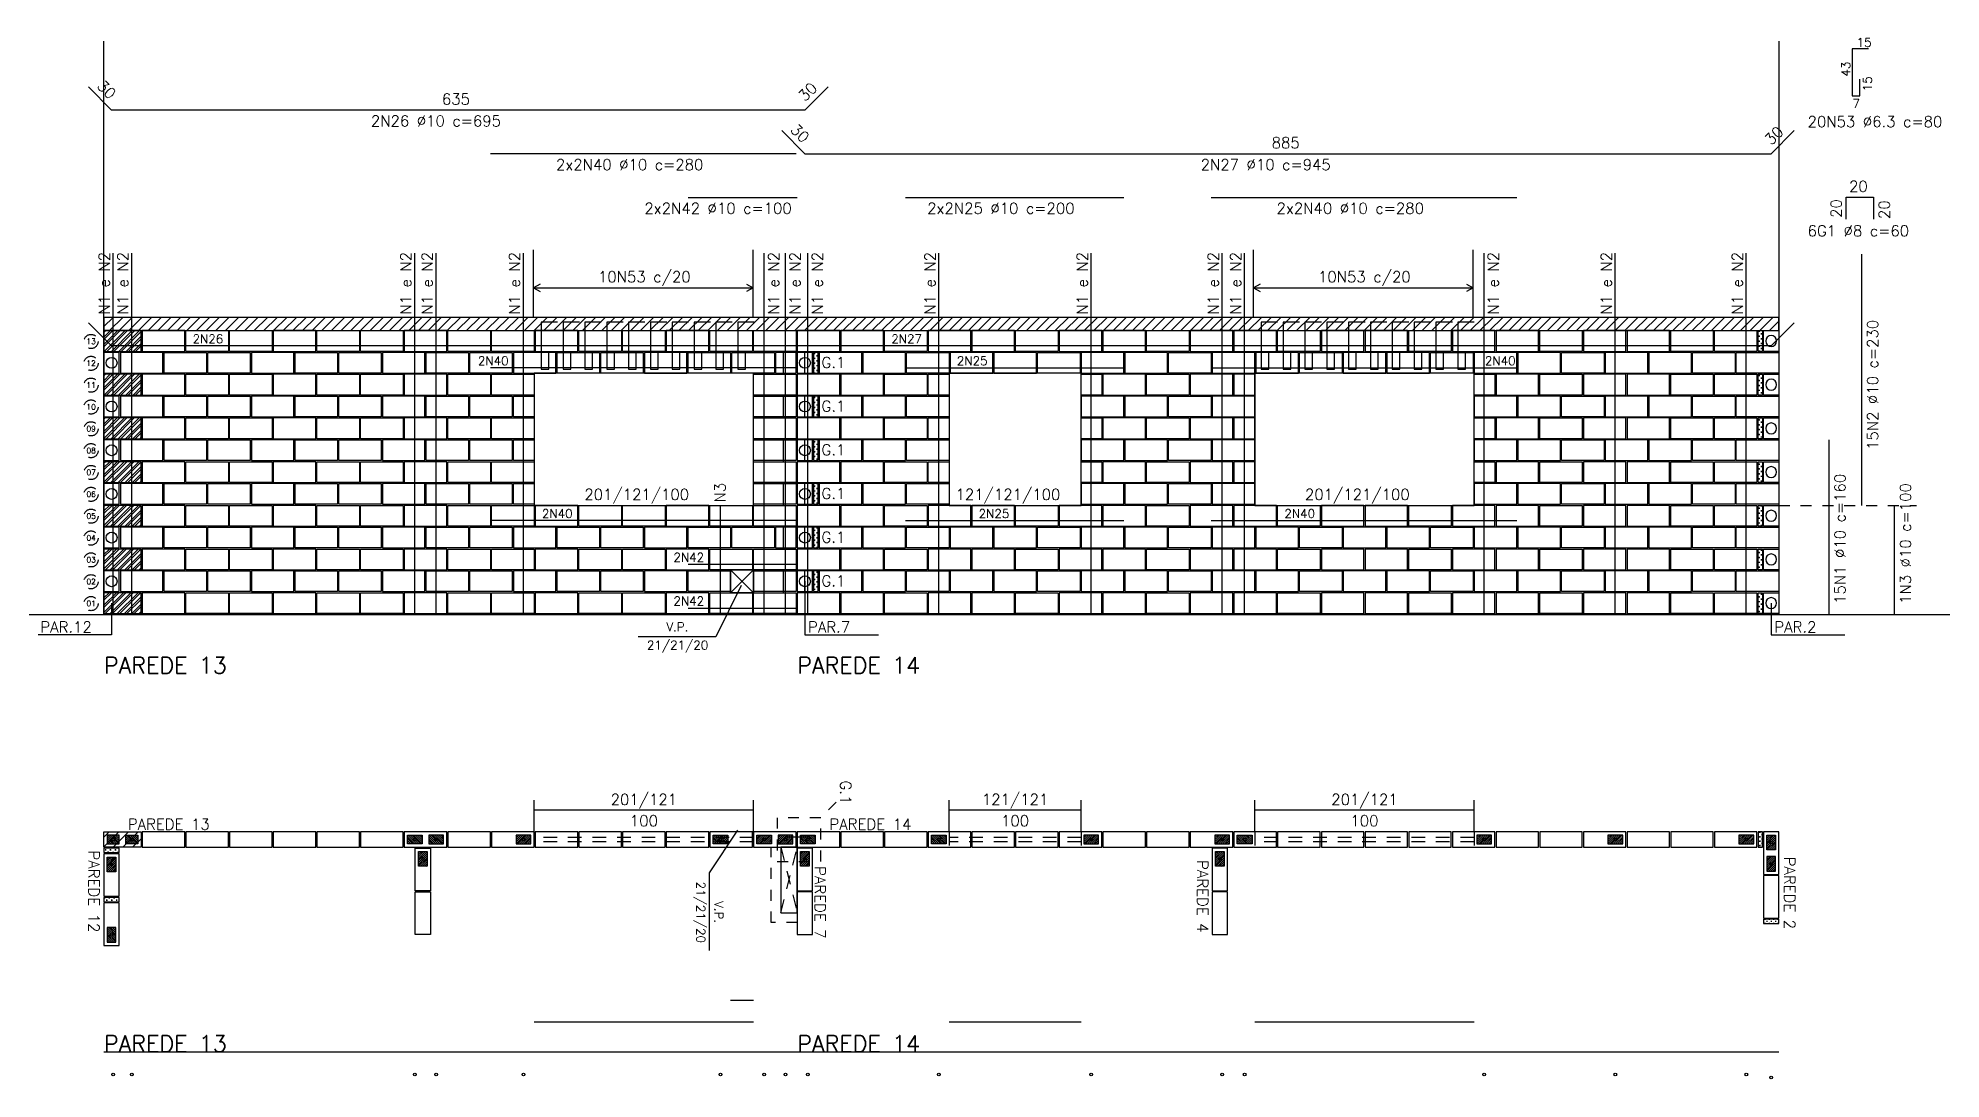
# Model space of a CAD drawing. Extents: x 0 to 187, y -7 to 20.
# Drawn here: x 58.2 to 75.62, y -0.25 to 9.28 of the extents above; entities that cross this region are included whole.
import ezdxf
from ezdxf.enums import TextEntityAlignment as Align

# ---------------------------------------------------------------- set-up
doc = ezdxf.new("R2010")
doc.units = 0
doc.header["$LTSCALE"] = 0.5
doc.header["$MEASUREMENT"] = 0
for name, pattern in [('CENTER', [2, 1.25, -0.25, 0.25, -0.25]), ('DASHDOT2', [0.5, 0.25, -0.125, 0, -0.125]), ('HIDDEN', [0.375, 0.25, -0.125]), ('HIDDEN2', [0.1875, 0.125, -0.0625])]:
    doc.linetypes.add(name, pattern=pattern)
doc.layers.get('0').update_dxf_attribs({"linetype": 'CONTINUOUS'})
for name, color, linetype in [('AUX00', 7, 'HIDDEN'), ('AUX01', 1, 'CONTINUOUS'), ('B04', 6, 'CONTINUOUS'), ('B19', 3, 'CONTINUOUS'), ('B19C', 126, 'CONTINUOUS'), ('B34', 150, 'CONTINUOUS'), ('B34C', 160, 'CONTINUOUS'), ('B39', 2, 'CONTINUOUS'), ('B39C', 5, 'CONTINUOUS'), ('B90°', 200, 'CONTINUOUS'), ('BLOCO-E', 2, 'CONTINUOUS'), ('BLOCO-I', 3, 'CONTINUOUS'), ('BP', 106, 'CONTINUOUS'), ('COT01', 1, 'CONTINUOUS'), ('EIX01', 1, 'CENTER'), ('ESQ01', 5, 'CONTINUOUS'), ('ESQ06', 192, 'CONTINUOUS'), ('ESQ09', 204, 'CONTINUOUS'), ('ESQUADRIAS', 5, 'HIDDEN'), ('FERRO', 4, 'CONTINUOUS'), ('FERRO_CANALETA', 4, 'CONTINUOUS'), ('FERRO_GROUTE', 4, 'CONTINUOUS'), ('G1', 6, 'CONTINUOUS'), ('GROUTE', 6, 'CONTINUOUS'), ('GROUTE02', 222, 'CONTINUOUS'), ('H04', 9, 'CONTINUOUS'), ('H34', 9, 'CONTINUOUS'), ('HATCHLAJE', 251, 'HIDDEN'), ('PAR01', 2, 'CONTINUOUS'), ('SHAFT', 1, 'HIDDEN'), ('TXPR', 3, 'CONTINUOUS'), ('TXPR02', 3, 'CONTINUOUS'), ('TXT02', 2, 'CONTINUOUS'), ('TXT05', 4, 'CONTINUOUS'), ('VEDAÇÃO', 7, 'HIDDEN2'), ('VIG02', 3, 'CONTINUOUS')]:
    doc.layers.add(name, color=color, linetype=linetype)
doc.styles.add('ROMANS', font='romans.shx')
doc.styles.add('SIMPLEX', font='SIMPLEX')
pattern_1 = [(45, (8.82601, 14.647574), (-0.03314893, 0.03314893), []), (45, (8.84811, 14.647574), (-0.03314893, 0.03314893), [])]
pattern_2 = [(360, (9.124238, 13.820944), (0.022502239, 0.022502239), [0.01125112, -0.03375336]), (90, (9.129863, 13.815318), (-0.022502239, 0.022502239), [0.01125112, -0.03375336])]
pattern_3 = [(1e-14, (-114.7, 93.75), (0.02, -0.02), [0.01, -0.03]), (270, (-114.695, 93.755), (-0.02, -0.02), [0.01, -0.03])]
pattern_4 = [(45, (49.60971, 44.939272), (0.0088388348, -0.0088388348), [])]
pattern_5 = [(45, (108.064215, -22.515233), (-0.0088388348, 0.0088388348), [])]
pattern_6 = [(135, (18.62358, -22.515233), (0.0088388348, 0.0088388348), [])]

msp = doc.modelspace()

# ---------------------------------------------------------------- texts
at = {"layer": 'AUX00', "color": 2, "style": 'SIMPLEX'}
for s, p in [('13', (58.6383, 6.4809)), ('12', (58.6383, 6.2809)), ('11', (58.6383, 6.0809)), ('10', (58.6383, 5.8809)), ('09', (58.6383, 5.6809)), ('08', (58.6383, 5.4809)), ('07', (58.6383, 5.2809)), ('06', (58.6383, 5.0809)), ('05', (58.6383, 4.8809)), ('04', (58.6383, 4.6809)), ('03', (58.6383, 4.4809)), ('02', (58.6383, 4.2809)), ('01', (58.6383, 4.0809))]:
    msp.add_text(s, height=0.05, rotation=360, dxfattribs=at).set_placement(p)
at = {"layer": 'TXPR02', "style": 'SIMPLEX'}
for s, rotation, p in [('PAREDE 13', 360, (59.0174, 2.034)), ('PAREDE 14', 360, (65.4435, 2.034)), ('PAREDE 12', 270, (58.6574, 1.844)), ('PAREDE 2', 270, (74.1891, 1.7879)), ('PAREDE 7', 270, (65.3089, 1.7011)), ('PAREDE 4', 270, (68.8117, 1.7566))]:
    msp.add_text(s, height=0.1, rotation=rotation, dxfattribs=at).set_placement(p)
at = {"layer": 'TXT02', "style": 'SIMPLEX'}
for s, height, p in [('15', 0.08, (74.8514, 9.203)), ('635', 0.1, (61.8939, 8.674)), ('7', 0.08, (74.8129, 8.6443)), ('2N26 %%C10 c=695', 0.1, (61.2439, 8.474)), ('20N53 %%C6.3 c=80', 0.1, (74.4025, 8.4678)), ('885', 0.1, (69.4939, 8.274)), ('2x2N40 %%C10 c=280', 0.1, (62.9389, 8.074)), ('2N27 %%C10 c=945', 0.1, (68.8439, 8.074)), ('20', 0.1, (74.7824, 7.8756)), ('2x2N42 %%C10 c=100', 0.1, (63.7489, 7.674)), ('2x2N25 %%C10 c=200', 0.1, (66.3389, 7.674)), ('2x2N40 %%C10 c=280', 0.1, (69.5389, 7.674)), ('6G1 %%C8 c=60', 0.1, (74.4025, 7.4678)), ('10N53 c/20', 0.1, (63.324, 7.0471)), ('10N53 c/20', 0.1, (69.919, 7.0471)), ('2N26', 0.08, (59.6103, 6.4883)), ('2N27', 0.08, (66.0103, 6.4883)), ('2N40', 0.08, (62.2238, 6.2883)), ('G.1', 0.1, (65.3714, 6.2623)), ('2N25', 0.08, (66.6103, 6.2883)), ('2N40', 0.08, (71.4475, 6.2883)), ('G.1', 0.1, (65.3714, 5.8623)), ('G.1', 0.1, (65.3714, 5.4623)), ('201/121/100', 0.1, (63.1986, 5.054)), ('G.1', 0.1, (65.3714, 5.0623)), ('121/121/100', 0.1, (66.5986, 5.054)), ('201/121/100', 0.1, (69.7986, 5.054)), ('2N40', 0.08, (62.8103, 4.8883)), ('2N25', 0.08, (66.8103, 4.8883)), ('2N40', 0.08, (69.6103, 4.8883)), ('G.1', 0.1, (65.3714, 4.6623)), ('2N42', 0.08, (64.0149, 4.4883)), ('G.1', 0.1, (65.3714, 4.2623)), ('2N42', 0.08, (64.0149, 4.0883)), ('V.P.', 0.08, (63.9496, 3.851)), ('21/21/20', 0.08, (63.7716, 3.6847))]:
    msp.add_text(s, height=height, dxfattribs=at).set_placement(p)
for s, height, rotation, p in [('30', 0.1, 314.99949, (58.7275, 8.8361)), ('43', 0.08, 90, (74.7918, 8.9299)), ('15', 0.08, 90, (74.9908, 8.7952)), ('30', 0.1, 45.00051, (65.2189, 8.6947)), ('30', 0.1, 315.00051, (65.0775, 8.4361)), ('30', 0.1, 45.00051, (74.0689, 8.2947)), ('20', 0.1, 90, (74.7145, 7.6367)), ('20', 0.1, 90, (75.1548, 7.6255)), ('N1 e N2', 0.1, 90, (58.8516, 6.7503)), ('N1 e N2', 0.1, 90, (59.0216, 6.7503)), ('N1 e N2', 0.1, 90, (61.6141, 6.7503)), ('N1 e N2', 0.1, 90, (61.8091, 6.7503)), ('N1 e N2', 0.1, 90, (62.6091, 6.7503)), ('N1 e N2', 0.1, 90, (64.983, 6.7503)), ('N1 e N2', 0.1, 90, (65.178, 6.7503)), ('N1 e N2', 0.1, 90, (65.383, 6.7503)), ('N1 e N2', 0.1, 90, (66.4141, 6.7503)), ('N1 e N2', 0.1, 90, (67.8091, 6.7503)), ('N1 e N2', 0.1, 90, (69.0091, 6.7503)), ('N1 e N2', 0.1, 90, (69.2141, 6.7503)), ('N1 e N2', 0.1, 90, (71.5733, 6.7503)), ('N1 e N2', 0.1, 90, (72.6091, 6.7503)), ('N1 e N2', 0.1, 90, (73.8091, 6.7503)), ('15N2 %%C10 c=230', 0.1, 90, (75.0489, 5.5116)), ('15N1 %%C10 c=160', 0.1, 90, (74.7489, 4.1017)), ('N3', 0.1, 90, (64.4921, 5.0303)), ('1N3 %%C10 c=100', 0.1, 90, (75.3489, 4.1017)), ('PAR.12', 0.1, 360, (58.2164, 3.8396)), ('PAR.7', 0.1, 0, (65.2476, 3.8396)), ('PAR.2', 0.1, 0, (74.0976, 3.8396)), ('G.1', 0.1, 270, (65.5428, 2.4848)), ('21/21/20', 0.08, 270, (64.2252, 1.5588)), ('V.P.', 0.08, 270, (64.3915, 1.3808))]:
    msp.add_text(s, height=height, rotation=rotation, dxfattribs=at).set_placement(p)
at = {"layer": 'TXT05', "style": 'SIMPLEX'}
for s, p in [('PAREDE 13', (58.7989, 3.464)), ('PAREDE 14', (65.1489, 3.464)), ('PAREDE 13', (58.7989, 0)), ('PAREDE 14', (65.1489, 0))]:
    msp.add_text(s, height=0.15, dxfattribs=at).set_placement(p)

# ---------------------------------------------------------------- blocks, each defined once
blk = doc.blocks.new('BE-14X34-VISTA')
at = {"layer": 'H34'}
h = blk.add_hatch(dxfattribs=at)
h.set_pattern_fill('ANSI32', color=256, scale=0.125012, style=0)
h.set_pattern_definition(pattern_1)
h.paths.add_polyline_path([(-0.34, 0), (0, 0), (0, 0.19), (-0.34, 0.19)])
at = {"layer": 'B34'}
blk.add_lwpolyline([(-0.34, 0), (0, 0), (0, 0.19), (-0.34, 0.19)], close=True, dxfattribs=at)
blk = doc.blocks.new('BP')
at = {"layer": 'BP'}
blk.add_lwpolyline([(0, 0), (0.14, 0), (0.14, 0.19), (0, 0.19)], close=True, dxfattribs=at)
blk.add_circle((0.07, 0.095), 0.05, dxfattribs=at)
blk = doc.blocks.new('BE-14X04-VISTA')
at = {"layer": 'H04'}
h = blk.add_hatch(dxfattribs=at)
h.set_pattern_fill('CROSS', color=256, scale=0.090009, style=0)
h.set_pattern_definition(pattern_2)
h.paths.add_polyline_path([(-0.04, 0), (0, 0), (0, 0.19), (-0.04, 0.19)])
at = {"layer": 'B04'}
blk.add_lwpolyline([(0, 0), (-0.04, 0), (-0.04, 0.19), (0, 0.19)], close=True, dxfattribs=at)
blk = doc.blocks.new('BEC-14X34-VISTA')
at = {"layer": 'H34'}
h = blk.add_hatch(dxfattribs=at)
h.set_pattern_fill('ANSI32', color=160, scale=0.125012, style=0)
h.set_pattern_definition(pattern_1)
h.paths.add_polyline_path([(-0.34, 0), (0, 0), (0, 0.19), (-0.34, 0.19)])
at = {"layer": 'B34C'}
blk.add_lwpolyline([(-0.34, 0), (0, 0), (0, 0.19), (-0.34, 0.19)], close=True, dxfattribs=at)
blk = doc.blocks.new('*U28')
at = {"layer": 'BLOCO-E'}
blk.add_lwpolyline([(0, 0), (0.39, 0), (0.39, 0.14), (0, 0.14)], close=True, dxfattribs=at)
blk = doc.blocks.new('*U31')
at = {"layer": 'AUX00'}
h = blk.add_hatch(dxfattribs=at)
h.set_pattern_fill('ANSI31', scale=0.1, style=0)
h.set_pattern_definition([(135, (-42.925318, -24.389187), (0.0088388348, 0.0088388348), [])])
h.paths.add_polyline_path([(0.165, 0.11), (0.165, 0.03), (0.03, 0.03), (0.03, 0.11)])
at = {"layer": 'BLOCO-E'}
blk.add_lwpolyline([(0, 0), (0.39, 0), (0.39, 0.14), (0, 0.14)], close=True, dxfattribs=at)
at = {"layer": 'BLOCO-I', "color": 3}
blk.add_lwpolyline([(0.165, 0.11), (0.165, 0.03), (0.03, 0.03), (0.03, 0.11)], close=True, dxfattribs=at)
at = {"layer": 'GROUTE', "color": 6}
blk.add_circle((0.0975, 0.07), 0.0125, dxfattribs=at)
blk = doc.blocks.new('*U32')
at = {"layer": 'AUX00'}
h = blk.add_hatch(dxfattribs=at)
h.set_pattern_fill('ANSI31', scale=0.1, style=0)
h.set_pattern_definition([(45, (43.315318, -24.389187), (-0.0088388348, 0.0088388348), [])])
h.paths.add_polyline_path([(0.225, 0.11), (0.225, 0.03), (0.36, 0.03), (0.36, 0.11)])
at = {"layer": 'BLOCO-E'}
blk.add_lwpolyline([(0, 0), (0.39, 0), (0.39, 0.14), (0, 0.14)], close=True, dxfattribs=at)
at = {"layer": 'BLOCO-I', "color": 3}
blk.add_lwpolyline([(0.225, 0.11), (0.225, 0.03), (0.36, 0.03), (0.36, 0.11)], close=True, dxfattribs=at)
at = {"layer": 'GROUTE', "color": 6}
blk.add_circle((0.2925, 0.07), 0.0125, dxfattribs=at)
blk = doc.blocks.new('*U38')
at = {"layer": 'AUX01'}
for p, q in [((-0.14, 1.21), (-0.43, 1.21)), ((-0.34, 1.21), (-0.34, 0)), ((-0.14, 0), (-0.43, 0))]:
    blk.add_line(p, q, dxfattribs=at)
at = {"layer": 'ESQUADRIAS'}
for p, q in [((-0.14, 1.21), (0, 1.21)), ((-0.09, 1.21), (-0.09, 0)), ((-0.05, 1.21), (-0.05, 0)), ((-0.14, 0), (0, 0))]:
    blk.add_line(p, q, dxfattribs=at)
at = {"layer": 'TXT02', "style": 'ROMANS'}
blk.add_attdef('LARG/ALT', text='', height=0.1, rotation=90, dxfattribs=at).set_placement((-0.357, 0.605), align=Align.BOTTOM_CENTER)
blk.add_attdef('PEIT', text='', height=0.1, rotation=90, dxfattribs=at).set_placement((-0.292, 0.605), align=Align.TOP_CENTER)
blk = doc.blocks.new('*U36')
at = {"layer": 'AUX01'}
for p, q in [((-0.14, 2.01), (-0.43, 2.01)), ((-0.34, 2.01), (-0.34, 0)), ((-0.14, 0), (-0.43, 0))]:
    blk.add_line(p, q, dxfattribs=at)
at = {"layer": 'ESQUADRIAS'}
for p, q in [((-0.14, 2.01), (0, 2.01)), ((-0.09, 2.01), (-0.09, 0)), ((-0.05, 2.01), (-0.05, 0)), ((-0.14, 0), (0, 0))]:
    blk.add_line(p, q, dxfattribs=at)
at = {"layer": 'TXT02', "style": 'ROMANS'}
blk.add_attdef('LARG/ALT', text='', height=0.1, rotation=90, dxfattribs=at).set_placement((-0.357, 1.005), align=Align.BOTTOM_CENTER)
blk.add_attdef('PEIT', text='', height=0.1, rotation=90, dxfattribs=at).set_placement((-0.292, 1.005), align=Align.TOP_CENTER)
blk = doc.blocks.new('*U33')
at = {"layer": 'B04'}
h = blk.add_hatch(dxfattribs=at)
h.set_pattern_fill('CROSS', scale=0.08, angle=180, style=0)
h.set_pattern_definition(pattern_3)
h.paths.add_polyline_path([(0, 0), (0, 0.14), (0.04, 0.14), (0.04, 0)])
blk.add_lwpolyline([(0, 0), (0, 0.14), (0.04, 0.14), (0.04, 0)], close=True, dxfattribs=at)
blk = doc.blocks.new('BE-14X04')
at = {"layer": 'H04'}
h = blk.add_hatch(dxfattribs=at)
h.set_pattern_fill('CROSS', color=256, scale=0.090009, style=0)
h.set_pattern_definition(pattern_2)
h.paths.add_polyline_path([(-0.04, 0), (0, 0), (0, 0.14), (-0.04, 0.14)])
at = {"layer": 'B04'}
blk.add_lwpolyline([(0, 0), (-0.04, 0), (-0.04, 0.14), (0, 0.14)], close=True, dxfattribs=at)
blk = doc.blocks.new('*U34')
at = {"layer": 'AUX01'}
for p, q in [((-0.14, 2.01), (-0.43, 2.01)), ((-0.34, 2.01), (-0.34, 0)), ((-0.14, 0), (-0.43, 0))]:
    blk.add_line(p, q, dxfattribs=at)
at = {"layer": 'ESQUADRIAS'}
for p, q in [((-0.14, 2.01), (0, 2.01)), ((-0.09, 2.01), (-0.09, 0)), ((-0.05, 2.01), (-0.05, 0)), ((-0.14, 0), (0, 0))]:
    blk.add_line(p, q, dxfattribs=at)
at = {"layer": 'TXT02', "style": 'ROMANS'}
blk.add_attdef('LARG/ALT', text='', height=0.1, rotation=90, dxfattribs=at).set_placement((-0.357, 1.005), align=Align.BOTTOM_CENTER)
blk.add_attdef('PEIT', text='', height=0.1, rotation=90, dxfattribs=at).set_placement((-0.292, 1.005), align=Align.TOP_CENTER)

# ---------------------------------------------------------------- hatches: boundary and pattern name
at = {"layer": 'AUX00'}
h = msp.add_hatch(dxfattribs=at)
h.set_pattern_fill('ANSI31', scale=0.1, angle=-90, style=0)
h.set_pattern_definition([(135, (0.03, 0.03), (0.0088388348, 0.0088388348), [])])
h.paths.add_polyline_path([(58.9389, 1.904), (58.9389, 1.984), (58.8289, 1.984), (58.8289, 1.904)])
h = msp.add_hatch(dxfattribs=at)
h.set_pattern_fill('ANSI31', scale=0.1, angle=-90, style=0)
h.set_pattern_definition([(135, (0.2, 0.03), (0.0088388348, 0.0088388348), [])])
h.paths.add_polyline_path([(59.1089, 1.904), (59.1089, 1.984), (58.9989, 1.984), (58.9989, 1.904)])
h = msp.add_hatch(dxfattribs=at)
h.set_pattern_fill('ANSI31', scale=0.1, style=0)
h.set_pattern_definition(pattern_6)
h.paths.add_polyline_path([(61.7139, 1.984), (61.7139, 1.904), (61.5789, 1.904), (61.5789, 1.984)])
h = msp.add_hatch(dxfattribs=at)
h.set_pattern_fill('ANSI31', scale=0.1, style=0)
h.set_pattern_definition(pattern_6)
h.paths.add_polyline_path([(61.7739, 1.904), (61.9089, 1.904), (61.9089, 1.984), (61.7739, 1.984)])
h = msp.add_hatch(dxfattribs=at)
h.set_pattern_fill('ANSI31', scale=0.1, style=0)
h.set_pattern_definition([(45, (105.664215, -22.515233), (-0.0088388348, 0.0088388348), [])])
h.paths.add_polyline_path([(62.5739, 1.984), (62.5739, 1.904), (62.7089, 1.904), (62.7089, 1.984)])
h = msp.add_hatch(dxfattribs=at)
h.set_pattern_fill('ANSI31', scale=0.1, angle=180, style=0)
h.set_pattern_definition([(135, (21.42358, -22.515233), (0.0088388348, 0.0088388348), [])])
h.paths.add_polyline_path([(64.5139, 1.984), (64.5139, 1.904), (64.3789, 1.904), (64.3789, 1.984)])
h = msp.add_hatch(dxfattribs=at)
h.set_pattern_fill('ANSI31', scale=0.1, style=0)
h.set_pattern_definition(pattern_5)
h.paths.add_polyline_path([(64.9139, 1.904), (64.7789, 1.904), (64.7789, 1.984), (64.9139, 1.984)])
h = msp.add_hatch(dxfattribs=at)
h.set_pattern_fill('ANSI31', scale=0.1, style=0)
h.set_pattern_definition(pattern_5)
h.paths.add_polyline_path([(64.9739, 1.984), (64.9739, 1.904), (65.1089, 1.904), (65.1089, 1.984)])
h = msp.add_hatch(dxfattribs=at)
h.set_pattern_fill('ANSI31', scale=0.1, style=0)
h.set_pattern_definition([(135, (22.22358, -22.515233), (0.0088388348, 0.0088388348), [])])
h.paths.add_polyline_path([(65.3139, 1.984), (65.3139, 1.904), (65.1789, 1.904), (65.1789, 1.984)])
h = msp.add_hatch(dxfattribs=at)
h.set_pattern_fill('ANSI31', scale=0.1, style=0)
h.set_pattern_definition([(135, (23.42358, -22.515233), (0.0088388348, 0.0088388348), [])])
h.paths.add_polyline_path([(66.5139, 1.984), (66.5139, 1.904), (66.3789, 1.904), (66.3789, 1.984)])
h = msp.add_hatch(dxfattribs=at)
h.set_pattern_fill('ANSI31', scale=0.1, style=0)
h.set_pattern_definition([(45, (110.864215, -22.515233), (-0.0088388348, 0.0088388348), [])])
h.paths.add_polyline_path([(67.7739, 1.984), (67.7739, 1.904), (67.9089, 1.904), (67.9089, 1.984)])
h = msp.add_hatch(dxfattribs=at)
h.set_pattern_fill('ANSI31', scale=0.1, style=0)
h.set_pattern_definition([(45, (112.064215, -22.515233), (-0.0088388348, 0.0088388348), [])])
h.paths.add_polyline_path([(68.9739, 1.984), (68.9739, 1.904), (69.1089, 1.904), (69.1089, 1.984)])
h = msp.add_hatch(dxfattribs=at)
h.set_pattern_fill('ANSI31', scale=0.1, style=0)
h.set_pattern_definition([(135, (26.22358, -22.515233), (0.0088388348, 0.0088388348), [])])
h.paths.add_polyline_path([(69.3139, 1.984), (69.3139, 1.904), (69.1789, 1.904), (69.1789, 1.984)])
h = msp.add_hatch(dxfattribs=at)
h.set_pattern_fill('ANSI31', scale=0.1, style=0)
h.set_pattern_definition([(45, (114.464215, -22.515233), (-0.0088388348, 0.0088388348), [])])
h.paths.add_polyline_path([(71.3739, 1.984), (71.3739, 1.904), (71.5089, 1.904), (71.5089, 1.984)])
h = msp.add_hatch(dxfattribs=at)
h.set_pattern_fill('ANSI31', scale=0.1, style=0)
h.set_pattern_definition([(45, (115.664215, -22.515233), (-0.0088388348, 0.0088388348), [])])
h.paths.add_polyline_path([(72.5739, 1.984), (72.5739, 1.904), (72.7089, 1.904), (72.7089, 1.984)])
h = msp.add_hatch(dxfattribs=at)
h.set_pattern_fill('ANSI31', scale=0.1, style=0)
h.set_pattern_definition([(45, (116.864215, -22.515233), (-0.0088388348, 0.0088388348), [])])
h.paths.add_polyline_path([(73.7739, 1.984), (73.7739, 1.904), (73.9089, 1.904), (73.9089, 1.984)])
h = msp.add_hatch(dxfattribs=at)
h.set_pattern_fill('ANSI31', scale=0.1, angle=-90, style=0)
h.set_pattern_definition(pattern_4)
h.paths.add_polyline_path([(74.1089, 1.849), (74.0289, 1.849), (74.0289, 1.984), (74.1089, 1.984)])
h = msp.add_hatch(dxfattribs=at)
h.set_pattern_fill('ANSI31', scale=0.1, angle=-90, style=0)
h.set_pattern_definition(pattern_4)
h.paths.add_polyline_path([(74.0289, 1.789), (74.0289, 1.654), (74.1089, 1.654), (74.1089, 1.789)])
at = {"layer": 'B04'}
h = msp.add_hatch(dxfattribs=at)
h.set_pattern_fill('CROSS', scale=0.08, angle=180, style=0)
h.set_pattern_definition(pattern_3)
h.paths.add_polyline_path([(73.9889, 1.874), (73.9889, 2.014), (73.9489, 2.014), (73.9489, 1.874)])
at = {"layer": 'B34'}
h = msp.add_hatch(dxfattribs=at)
h.set_pattern_fill('ANSI31', scale=0.5, style=0)
h.paths.add_polyline_path([(59.1389, 1.874), (58.7989, 1.874), (58.7989, 2.014), (59.1389, 2.014)])
at = {"layer": 'H04'}
h = msp.add_hatch(dxfattribs=at)
h.set_pattern_fill('CROSS', color=256, scale=0.090009, style=0)
h.set_pattern_definition(pattern_2)
h.paths.add_polyline_path([(58.7989, 1.824), (58.7989, 1.864), (58.9389, 1.864), (58.9389, 1.824)])
at = {"layer": 'HATCHLAJE'}
h = msp.add_hatch(dxfattribs=at)
h.set_pattern_fill('ANSI31', color=256, scale=0.5)
h.set_pattern_definition([(45, (45.758895, -4.366046), (-0.04419417, 0.04419417), [])])
h.paths.add_polyline_path([(74.1389, 6.724), (58.7989, 6.724), (58.7989, 6.604), (74.1389, 6.604)])

# ---------------------------------------------------------------- linework, layer by layer
msp.add_xline((74.1389, 4.004), (1, 0))
at = {"layer": 'AUX00'}
for centre in [(58.6805, 6.5046), (58.6805, 6.3046), (58.6805, 6.1046), (58.6805, 5.9046), (58.6805, 5.7046), (58.6805, 5.5046), (58.6805, 5.3046), (58.6805, 5.1046), (58.6805, 4.9046), (58.6805, 4.7046), (58.6805, 4.5046), (58.6805, 4.3046), (58.6805, 4.1046)]:
    msp.add_circle(centre, 0.065, dxfattribs=at)
at = {"layer": 'AUX01'}
for p, q in [((64.7489, 4.204), (64.5389, 4.414)), ((64.7489, 4.414), (64.5389, 4.204))]:
    msp.add_line(p, q, dxfattribs=at)
at = {"layer": 'AUX01', "linetype": 'DASHDOT2', "ltscale": 0.5}
msp.add_line((65.5061, 2.2854), (65.3646, 2.144), dxfattribs=at)
at = {"layer": 'AUX01'}
for points in [[(74.1389, 9.254), (74.1389, 4.004), (58.7989, 4.004), (58.7989, 9.254)], [(64.6355, 4.2707), (64.402, 3.801), (63.6919, 3.801)], [(65.2189, 4.309), (65.2189, 3.8182), (65.8925, 3.8182)], [(58.8689, 4.109), (58.8689, 3.8182), (58.1953, 3.8182)], [(74.0689, 4.109), (74.0689, 3.8182), (74.7425, 3.8182)], [(64.6028, 2.03), (64.3415, 1.6385), (64.3415, 0.9283)]]:
    msp.add_lwpolyline(points, dxfattribs=at)
for points in [[(62.7389, 5.004), (64.7489, 5.004), (64.7489, 6.214), (62.7389, 6.214)], [(66.5389, 5.004), (67.7489, 5.004), (67.7489, 6.214), (66.5389, 6.214)], [(69.3389, 5.004), (71.3489, 5.004), (71.3489, 6.214), (69.3389, 6.214)], [(64.5389, 4.414), (64.7489, 4.414), (64.7489, 4.204), (64.5389, 4.204)]]:
    msp.add_lwpolyline(points, close=True, dxfattribs=at)
at = {"layer": 'AUX01', "linetype": 'DASHDOT2', "ltscale": 0.5}
msp.add_lwpolyline([(65.3646, 1.744), (65.3646, 2.144), (64.9646, 2.144), (64.9646, 1.744)], close=True, dxfattribs=at)
at = {"layer": 'B04'}
for points in [[(73.9889, 1.874), (73.9889, 2.014), (73.9489, 2.014), (73.9489, 1.874)], [(58.7989, 1.864), (58.7989, 1.824), (58.9389, 1.824), (58.9389, 1.864)]]:
    msp.add_lwpolyline(points, close=True, dxfattribs=at)
at = {"layer": 'B19'}
for points in [[(66.3489, 6.204), (66.5389, 6.204), (66.5389, 6.014), (66.3489, 6.014)], [(67.7489, 6.204), (67.9389, 6.204), (67.9389, 6.014), (67.7489, 6.014)], [(69.3389, 6.204), (69.1489, 6.204), (69.1489, 6.014), (69.3389, 6.014)], [(71.3489, 6.204), (71.5389, 6.204), (71.5389, 6.014), (71.3489, 6.014)], [(62.5489, 6.004), (62.7389, 6.004), (62.7389, 5.814), (62.5489, 5.814)], [(66.3489, 5.804), (66.5389, 5.804), (66.5389, 5.614), (66.3489, 5.614)], [(67.7489, 5.804), (67.9389, 5.804), (67.9389, 5.614), (67.7489, 5.614)], [(69.3389, 5.804), (69.1489, 5.804), (69.1489, 5.614), (69.3389, 5.614)], [(71.3489, 5.804), (71.5389, 5.804), (71.5389, 5.614), (71.3489, 5.614)], [(62.5489, 5.604), (62.7389, 5.604), (62.7389, 5.414), (62.5489, 5.414)], [(66.3489, 5.404), (66.5389, 5.404), (66.5389, 5.214), (66.3489, 5.214)], [(67.7489, 5.404), (67.9389, 5.404), (67.9389, 5.214), (67.7489, 5.214)], [(69.3389, 5.404), (69.1489, 5.404), (69.1489, 5.214), (69.3389, 5.214)], [(71.3489, 5.404), (71.5389, 5.404), (71.5389, 5.214), (71.3489, 5.214)], [(62.5489, 5.204), (62.7389, 5.204), (62.7389, 5.014), (62.5489, 5.014)], [(65.1389, 4.804), (64.9489, 4.804), (64.9489, 4.614), (65.1389, 4.614)]]:
    msp.add_lwpolyline(points, close=True, dxfattribs=at)
at = {"layer": 'B19C'}
msp.add_lwpolyline([(65.1389, 6.404), (64.9489, 6.404), (64.9489, 6.214), (65.1389, 6.214)], close=True, dxfattribs=at)
at = {"layer": 'B39'}
for points in [[(58.9489, 6.404), (58.9489, 6.214), (59.3389, 6.214), (59.3389, 6.404)], [(59.7389, 6.404), (59.7389, 6.214), (59.3489, 6.214), (59.3489, 6.404)], [(60.1389, 6.404), (60.1389, 6.214), (59.7489, 6.214), (59.7489, 6.404)], [(60.1489, 6.404), (60.1489, 6.214), (60.5389, 6.214), (60.5389, 6.404)], [(60.9389, 6.404), (60.9389, 6.214), (60.5489, 6.214), (60.5489, 6.404)], [(61.3389, 6.404), (61.3389, 6.214), (60.9489, 6.214), (60.9489, 6.404)], [(61.3489, 6.404), (61.3489, 6.214), (61.7389, 6.214), (61.7389, 6.404)], [(62.1389, 6.404), (62.1389, 6.214), (61.7489, 6.214), (61.7489, 6.404)], [(65.3489, 6.404), (65.3489, 6.214), (65.7389, 6.214), (65.7389, 6.404)], [(65.7489, 6.404), (65.7489, 6.214), (66.1389, 6.214), (66.1389, 6.404)], [(68.1489, 6.404), (68.1489, 6.214), (68.5389, 6.214), (68.5389, 6.404)], [(68.9389, 6.404), (68.9389, 6.214), (68.5489, 6.214), (68.5489, 6.404)], [(71.7489, 6.404), (71.7489, 6.214), (72.1389, 6.214), (72.1389, 6.404)], [(72.5389, 6.404), (72.5389, 6.214), (72.1489, 6.214), (72.1489, 6.404)], [(72.5489, 6.404), (72.5489, 6.214), (72.9389, 6.214), (72.9389, 6.404)], [(72.9489, 6.404), (72.9489, 6.214), (73.3389, 6.214), (73.3389, 6.404)], [(73.7389, 6.404), (73.7389, 6.214), (73.3489, 6.214), (73.3489, 6.404)], [(74.1389, 6.404), (74.1389, 6.214), (73.7489, 6.214), (73.7489, 6.404)], [(59.1489, 6.204), (59.1489, 6.014), (59.5389, 6.014), (59.5389, 6.204)], [(59.9389, 6.204), (59.9389, 6.014), (59.5489, 6.014), (59.5489, 6.204)], [(60.3389, 6.204), (60.3389, 6.014), (59.9489, 6.014), (59.9489, 6.204)], [(60.3489, 6.204), (60.3489, 6.014), (60.7389, 6.014), (60.7389, 6.204)], [(61.1389, 6.204), (61.1389, 6.014), (60.7489, 6.014), (60.7489, 6.204)], [(61.5389, 6.204), (61.5389, 6.014), (61.1489, 6.014), (61.1489, 6.204)], [(61.5489, 6.204), (61.5489, 6.014), (61.9389, 6.014), (61.9389, 6.204)], [(62.3389, 6.204), (62.3389, 6.014), (61.9489, 6.014), (61.9489, 6.204)], [(62.7389, 6.204), (62.7389, 6.014), (62.3489, 6.014), (62.3489, 6.204)], [(65.1389, 6.204), (65.1389, 6.014), (64.7489, 6.014), (64.7489, 6.204)], [(65.1489, 6.204), (65.1489, 6.014), (65.5389, 6.014), (65.5389, 6.204)], [(65.5489, 6.204), (65.5489, 6.014), (65.9389, 6.014), (65.9389, 6.204)], [(66.3389, 6.204), (66.3389, 6.014), (65.9489, 6.014), (65.9489, 6.204)], [(67.9489, 6.204), (67.9489, 6.014), (68.3389, 6.014), (68.3389, 6.204)], [(68.7389, 6.204), (68.7389, 6.014), (68.3489, 6.014), (68.3489, 6.204)], [(68.7489, 6.204), (68.7489, 6.014), (69.1389, 6.014), (69.1389, 6.204)], [(71.5489, 6.204), (71.5489, 6.014), (71.9389, 6.014), (71.9389, 6.204)], [(72.3389, 6.204), (72.3389, 6.014), (71.9489, 6.014), (71.9489, 6.204)], [(72.3489, 6.204), (72.3489, 6.014), (72.7389, 6.014), (72.7389, 6.204)], [(72.7489, 6.204), (72.7489, 6.014), (73.1389, 6.014), (73.1389, 6.204)], [(73.5389, 6.204), (73.5389, 6.014), (73.1489, 6.014), (73.1489, 6.204)], [(73.9389, 6.204), (73.9389, 6.014), (73.5489, 6.014), (73.5489, 6.204)], [(58.9489, 6.004), (58.9489, 5.814), (59.3389, 5.814), (59.3389, 6.004)], [(59.7389, 6.004), (59.7389, 5.814), (59.3489, 5.814), (59.3489, 6.004)], [(60.1389, 6.004), (60.1389, 5.814), (59.7489, 5.814), (59.7489, 6.004)], [(60.1489, 6.004), (60.1489, 5.814), (60.5389, 5.814), (60.5389, 6.004)], [(60.9389, 6.004), (60.9389, 5.814), (60.5489, 5.814), (60.5489, 6.004)], [(61.3389, 6.004), (61.3389, 5.814), (60.9489, 5.814), (60.9489, 6.004)], [(61.3489, 6.004), (61.3489, 5.814), (61.7389, 5.814), (61.7389, 6.004)], [(62.1389, 6.004), (62.1389, 5.814), (61.7489, 5.814), (61.7489, 6.004)], [(62.5389, 6.004), (62.5389, 5.814), (62.1489, 5.814), (62.1489, 6.004)], [(65.1389, 6.004), (65.1389, 5.814), (64.7489, 5.814), (64.7489, 6.004)], [(65.3489, 6.004), (65.3489, 5.814), (65.7389, 5.814), (65.7389, 6.004)], [(65.7489, 6.004), (65.7489, 5.814), (66.1389, 5.814), (66.1389, 6.004)], [(66.5389, 6.004), (66.5389, 5.814), (66.1489, 5.814), (66.1489, 6.004)], [(67.7489, 6.004), (67.7489, 5.814), (68.1389, 5.814), (68.1389, 6.004)], [(68.1489, 6.004), (68.1489, 5.814), (68.5389, 5.814), (68.5389, 6.004)], [(68.9389, 6.004), (68.9389, 5.814), (68.5489, 5.814), (68.5489, 6.004)], [(68.9489, 6.004), (68.9489, 5.814), (69.3389, 5.814), (69.3389, 6.004)], [(71.3489, 6.004), (71.3489, 5.814), (71.7389, 5.814), (71.7389, 6.004)], [(71.7489, 6.004), (71.7489, 5.814), (72.1389, 5.814), (72.1389, 6.004)], [(72.5389, 6.004), (72.5389, 5.814), (72.1489, 5.814), (72.1489, 6.004)], [(72.5489, 6.004), (72.5489, 5.814), (72.9389, 5.814), (72.9389, 6.004)], [(72.9489, 6.004), (72.9489, 5.814), (73.3389, 5.814), (73.3389, 6.004)], [(73.7389, 6.004), (73.7389, 5.814), (73.3489, 5.814), (73.3489, 6.004)], [(74.1389, 6.004), (74.1389, 5.814), (73.7489, 5.814), (73.7489, 6.004)], [(59.1489, 5.804), (59.1489, 5.614), (59.5389, 5.614), (59.5389, 5.804)], [(59.9389, 5.804), (59.9389, 5.614), (59.5489, 5.614), (59.5489, 5.804)], [(60.3389, 5.804), (60.3389, 5.614), (59.9489, 5.614), (59.9489, 5.804)], [(60.3489, 5.804), (60.3489, 5.614), (60.7389, 5.614), (60.7389, 5.804)], [(61.1389, 5.804), (61.1389, 5.614), (60.7489, 5.614), (60.7489, 5.804)], [(61.5389, 5.804), (61.5389, 5.614), (61.1489, 5.614), (61.1489, 5.804)], [(61.5489, 5.804), (61.5489, 5.614), (61.9389, 5.614), (61.9389, 5.804)], [(62.3389, 5.804), (62.3389, 5.614), (61.9489, 5.614), (61.9489, 5.804)], [(62.7389, 5.804), (62.7389, 5.614), (62.3489, 5.614), (62.3489, 5.804)], [(65.1389, 5.804), (65.1389, 5.614), (64.7489, 5.614), (64.7489, 5.804)], [(65.1489, 5.804), (65.1489, 5.614), (65.5389, 5.614), (65.5389, 5.804)], [(65.5489, 5.804), (65.5489, 5.614), (65.9389, 5.614), (65.9389, 5.804)], [(66.3389, 5.804), (66.3389, 5.614), (65.9489, 5.614), (65.9489, 5.804)], [(67.9489, 5.804), (67.9489, 5.614), (68.3389, 5.614), (68.3389, 5.804)], [(68.7389, 5.804), (68.7389, 5.614), (68.3489, 5.614), (68.3489, 5.804)], [(68.7489, 5.804), (68.7489, 5.614), (69.1389, 5.614), (69.1389, 5.804)], [(71.5489, 5.804), (71.5489, 5.614), (71.9389, 5.614), (71.9389, 5.804)], [(72.3389, 5.804), (72.3389, 5.614), (71.9489, 5.614), (71.9489, 5.804)], [(72.3489, 5.804), (72.3489, 5.614), (72.7389, 5.614), (72.7389, 5.804)], [(72.7489, 5.804), (72.7489, 5.614), (73.1389, 5.614), (73.1389, 5.804)], [(73.5389, 5.804), (73.5389, 5.614), (73.1489, 5.614), (73.1489, 5.804)], [(73.9389, 5.804), (73.9389, 5.614), (73.5489, 5.614), (73.5489, 5.804)], [(58.9489, 5.604), (58.9489, 5.414), (59.3389, 5.414), (59.3389, 5.604)], [(59.7389, 5.604), (59.7389, 5.414), (59.3489, 5.414), (59.3489, 5.604)], [(60.1389, 5.604), (60.1389, 5.414), (59.7489, 5.414), (59.7489, 5.604)], [(60.1489, 5.604), (60.1489, 5.414), (60.5389, 5.414), (60.5389, 5.604)], [(60.9389, 5.604), (60.9389, 5.414), (60.5489, 5.414), (60.5489, 5.604)], [(61.3389, 5.604), (61.3389, 5.414), (60.9489, 5.414), (60.9489, 5.604)], [(61.3489, 5.604), (61.3489, 5.414), (61.7389, 5.414), (61.7389, 5.604)], [(62.1389, 5.604), (62.1389, 5.414), (61.7489, 5.414), (61.7489, 5.604)], [(62.5389, 5.604), (62.5389, 5.414), (62.1489, 5.414), (62.1489, 5.604)], [(65.1389, 5.604), (65.1389, 5.414), (64.7489, 5.414), (64.7489, 5.604)], [(65.3489, 5.604), (65.3489, 5.414), (65.7389, 5.414), (65.7389, 5.604)], [(65.7489, 5.604), (65.7489, 5.414), (66.1389, 5.414), (66.1389, 5.604)], [(66.5389, 5.604), (66.5389, 5.414), (66.1489, 5.414), (66.1489, 5.604)], [(67.7489, 5.604), (67.7489, 5.414), (68.1389, 5.414), (68.1389, 5.604)], [(68.1489, 5.604), (68.1489, 5.414), (68.5389, 5.414), (68.5389, 5.604)], [(68.9389, 5.604), (68.9389, 5.414), (68.5489, 5.414), (68.5489, 5.604)], [(68.9489, 5.604), (68.9489, 5.414), (69.3389, 5.414), (69.3389, 5.604)], [(71.3489, 5.604), (71.3489, 5.414), (71.7389, 5.414), (71.7389, 5.604)], [(71.7489, 5.604), (71.7489, 5.414), (72.1389, 5.414), (72.1389, 5.604)], [(72.5389, 5.604), (72.5389, 5.414), (72.1489, 5.414), (72.1489, 5.604)], [(72.5489, 5.604), (72.5489, 5.414), (72.9389, 5.414), (72.9389, 5.604)], [(72.9489, 5.604), (72.9489, 5.414), (73.3389, 5.414), (73.3389, 5.604)], [(73.7389, 5.604), (73.7389, 5.414), (73.3489, 5.414), (73.3489, 5.604)], [(74.1389, 5.604), (74.1389, 5.414), (73.7489, 5.414), (73.7489, 5.604)], [(59.1489, 5.404), (59.1489, 5.214), (59.5389, 5.214), (59.5389, 5.404)], [(59.9389, 5.404), (59.9389, 5.214), (59.5489, 5.214), (59.5489, 5.404)], [(60.3389, 5.404), (60.3389, 5.214), (59.9489, 5.214), (59.9489, 5.404)], [(60.3489, 5.404), (60.3489, 5.214), (60.7389, 5.214), (60.7389, 5.404)], [(61.1389, 5.404), (61.1389, 5.214), (60.7489, 5.214), (60.7489, 5.404)], [(61.5389, 5.404), (61.5389, 5.214), (61.1489, 5.214), (61.1489, 5.404)], [(61.5489, 5.404), (61.5489, 5.214), (61.9389, 5.214), (61.9389, 5.404)], [(62.3389, 5.404), (62.3389, 5.214), (61.9489, 5.214), (61.9489, 5.404)], [(62.7389, 5.404), (62.7389, 5.214), (62.3489, 5.214), (62.3489, 5.404)], [(65.1389, 5.404), (65.1389, 5.214), (64.7489, 5.214), (64.7489, 5.404)], [(65.1489, 5.404), (65.1489, 5.214), (65.5389, 5.214), (65.5389, 5.404)], [(65.5489, 5.404), (65.5489, 5.214), (65.9389, 5.214), (65.9389, 5.404)], [(66.3389, 5.404), (66.3389, 5.214), (65.9489, 5.214), (65.9489, 5.404)], [(67.9489, 5.404), (67.9489, 5.214), (68.3389, 5.214), (68.3389, 5.404)], [(68.7389, 5.404), (68.7389, 5.214), (68.3489, 5.214), (68.3489, 5.404)], [(68.7489, 5.404), (68.7489, 5.214), (69.1389, 5.214), (69.1389, 5.404)], [(71.5489, 5.404), (71.5489, 5.214), (71.9389, 5.214), (71.9389, 5.404)], [(72.3389, 5.404), (72.3389, 5.214), (71.9489, 5.214), (71.9489, 5.404)], [(72.3489, 5.404), (72.3489, 5.214), (72.7389, 5.214), (72.7389, 5.404)], [(72.7489, 5.404), (72.7489, 5.214), (73.1389, 5.214), (73.1389, 5.404)], [(73.5389, 5.404), (73.5389, 5.214), (73.1489, 5.214), (73.1489, 5.404)], [(73.9389, 5.404), (73.9389, 5.214), (73.5489, 5.214), (73.5489, 5.404)], [(58.9489, 5.204), (58.9489, 5.014), (59.3389, 5.014), (59.3389, 5.204)], [(59.7389, 5.204), (59.7389, 5.014), (59.3489, 5.014), (59.3489, 5.204)], [(60.1389, 5.204), (60.1389, 5.014), (59.7489, 5.014), (59.7489, 5.204)], [(60.1489, 5.204), (60.1489, 5.014), (60.5389, 5.014), (60.5389, 5.204)], [(60.9389, 5.204), (60.9389, 5.014), (60.5489, 5.014), (60.5489, 5.204)], [(61.3389, 5.204), (61.3389, 5.014), (60.9489, 5.014), (60.9489, 5.204)], [(61.3489, 5.204), (61.3489, 5.014), (61.7389, 5.014), (61.7389, 5.204)], [(62.1389, 5.204), (62.1389, 5.014), (61.7489, 5.014), (61.7489, 5.204)], [(62.5389, 5.204), (62.5389, 5.014), (62.1489, 5.014), (62.1489, 5.204)], [(65.1389, 5.204), (65.1389, 5.014), (64.7489, 5.014), (64.7489, 5.204)], [(65.3489, 5.204), (65.3489, 5.014), (65.7389, 5.014), (65.7389, 5.204)], [(65.7489, 5.204), (65.7489, 5.014), (66.1389, 5.014), (66.1389, 5.204)], [(66.5389, 5.204), (66.5389, 5.014), (66.1489, 5.014), (66.1489, 5.204)], [(67.7489, 5.204), (67.7489, 5.014), (68.1389, 5.014), (68.1389, 5.204)], [(68.1489, 5.204), (68.1489, 5.014), (68.5389, 5.014), (68.5389, 5.204)], [(68.9389, 5.204), (68.9389, 5.014), (68.5489, 5.014), (68.5489, 5.204)], [(68.9489, 5.204), (68.9489, 5.014), (69.3389, 5.014), (69.3389, 5.204)], [(71.3489, 5.204), (71.3489, 5.014), (71.7389, 5.014), (71.7389, 5.204)], [(71.7489, 5.204), (71.7489, 5.014), (72.1389, 5.014), (72.1389, 5.204)], [(72.5389, 5.204), (72.5389, 5.014), (72.1489, 5.014), (72.1489, 5.204)], [(72.5489, 5.204), (72.5489, 5.014), (72.9389, 5.014), (72.9389, 5.204)], [(72.9489, 5.204), (72.9489, 5.014), (73.3389, 5.014), (73.3389, 5.204)], [(73.7389, 5.204), (73.7389, 5.014), (73.3489, 5.014), (73.3489, 5.204)], [(74.1389, 5.204), (74.1389, 5.014), (73.7489, 5.014), (73.7489, 5.204)], [(59.1489, 5.004), (59.1489, 4.814), (59.5389, 4.814), (59.5389, 5.004)], [(59.9389, 5.004), (59.9389, 4.814), (59.5489, 4.814), (59.5489, 5.004)], [(60.3389, 5.004), (60.3389, 4.814), (59.9489, 4.814), (59.9489, 5.004)], [(60.3489, 5.004), (60.3489, 4.814), (60.7389, 4.814), (60.7389, 5.004)], [(61.1389, 5.004), (61.1389, 4.814), (60.7489, 4.814), (60.7489, 5.004)], [(61.5389, 5.004), (61.5389, 4.814), (61.1489, 4.814), (61.1489, 5.004)], [(61.5489, 5.004), (61.5489, 4.814), (61.9389, 4.814), (61.9389, 5.004)], [(62.3389, 5.004), (62.3389, 4.814), (61.9489, 4.814), (61.9489, 5.004)], [(65.1489, 5.004), (65.1489, 4.814), (65.5389, 4.814), (65.5389, 5.004)], [(65.5489, 5.004), (65.5489, 4.814), (65.9389, 4.814), (65.9389, 5.004)], [(68.7389, 5.004), (68.7389, 4.814), (68.3489, 4.814), (68.3489, 5.004)], [(72.3389, 5.004), (72.3389, 4.814), (71.9489, 4.814), (71.9489, 5.004)], [(72.3489, 5.004), (72.3489, 4.814), (72.7389, 4.814), (72.7389, 5.004)], [(72.7489, 5.004), (72.7489, 4.814), (73.1389, 4.814), (73.1389, 5.004)], [(73.5389, 5.004), (73.5389, 4.814), (73.1489, 4.814), (73.1489, 5.004)], [(73.9389, 5.004), (73.9389, 4.814), (73.5489, 4.814), (73.5489, 5.004)], [(58.9489, 4.804), (58.9489, 4.614), (59.3389, 4.614), (59.3389, 4.804)], [(59.7389, 4.804), (59.7389, 4.614), (59.3489, 4.614), (59.3489, 4.804)], [(60.1389, 4.804), (60.1389, 4.614), (59.7489, 4.614), (59.7489, 4.804)], [(60.1489, 4.804), (60.1489, 4.614), (60.5389, 4.614), (60.5389, 4.804)], [(60.9389, 4.804), (60.9389, 4.614), (60.5489, 4.614), (60.5489, 4.804)], [(61.3389, 4.804), (61.3389, 4.614), (60.9489, 4.614), (60.9489, 4.804)], [(61.3489, 4.804), (61.3489, 4.614), (61.7389, 4.614), (61.7389, 4.804)], [(62.1389, 4.804), (62.1389, 4.614), (61.7489, 4.614), (61.7489, 4.804)], [(62.5389, 4.804), (62.5389, 4.614), (62.1489, 4.614), (62.1489, 4.804)], [(62.5489, 4.804), (62.5489, 4.614), (62.9389, 4.614), (62.9389, 4.804)], [(63.3389, 4.804), (63.3389, 4.614), (62.9489, 4.614), (62.9489, 4.804)], [(63.7389, 4.804), (63.7389, 4.614), (63.3489, 4.614), (63.3489, 4.804)], [(63.7489, 4.804), (63.7489, 4.614), (64.1389, 4.614), (64.1389, 4.804)], [(64.5389, 4.804), (64.5389, 4.614), (64.1489, 4.614), (64.1489, 4.804)], [(64.9389, 4.804), (64.9389, 4.614), (64.5489, 4.614), (64.5489, 4.804)], [(65.3489, 4.804), (65.3489, 4.614), (65.7389, 4.614), (65.7389, 4.804)], [(65.7489, 4.804), (65.7489, 4.614), (66.1389, 4.614), (66.1389, 4.804)], [(66.5389, 4.804), (66.5389, 4.614), (66.1489, 4.614), (66.1489, 4.804)], [(66.5489, 4.804), (66.5489, 4.614), (66.9389, 4.614), (66.9389, 4.804)], [(66.9489, 4.804), (66.9489, 4.614), (67.3389, 4.614), (67.3389, 4.804)], [(67.7389, 4.804), (67.7389, 4.614), (67.3489, 4.614), (67.3489, 4.804)], [(67.7489, 4.804), (67.7489, 4.614), (68.1389, 4.614), (68.1389, 4.804)], [(68.1489, 4.804), (68.1489, 4.614), (68.5389, 4.614), (68.5389, 4.804)], [(68.9389, 4.804), (68.9389, 4.614), (68.5489, 4.614), (68.5489, 4.804)], [(68.9489, 4.804), (68.9489, 4.614), (69.3389, 4.614), (69.3389, 4.804)], [(69.3489, 4.804), (69.3489, 4.614), (69.7389, 4.614), (69.7389, 4.804)], [(70.1389, 4.804), (70.1389, 4.614), (69.7489, 4.614), (69.7489, 4.804)], [(70.1489, 4.804), (70.1489, 4.614), (70.5389, 4.614), (70.5389, 4.804)], [(70.5489, 4.804), (70.5489, 4.614), (70.9389, 4.614), (70.9389, 4.804)], [(71.3389, 4.804), (71.3389, 4.614), (70.9489, 4.614), (70.9489, 4.804)], [(71.3489, 4.804), (71.3489, 4.614), (71.7389, 4.614), (71.7389, 4.804)], [(71.7489, 4.804), (71.7489, 4.614), (72.1389, 4.614), (72.1389, 4.804)], [(72.5389, 4.804), (72.5389, 4.614), (72.1489, 4.614), (72.1489, 4.804)], [(72.5489, 4.804), (72.5489, 4.614), (72.9389, 4.614), (72.9389, 4.804)], [(72.9489, 4.804), (72.9489, 4.614), (73.3389, 4.614), (73.3389, 4.804)], [(73.7389, 4.804), (73.7389, 4.614), (73.3489, 4.614), (73.3489, 4.804)], [(74.1389, 4.804), (74.1389, 4.614), (73.7489, 4.614), (73.7489, 4.804)], [(59.1489, 4.604), (59.1489, 4.414), (59.5389, 4.414), (59.5389, 4.604)], [(59.9389, 4.604), (59.9389, 4.414), (59.5489, 4.414), (59.5489, 4.604)], [(60.3389, 4.604), (60.3389, 4.414), (59.9489, 4.414), (59.9489, 4.604)], [(60.3489, 4.604), (60.3489, 4.414), (60.7389, 4.414), (60.7389, 4.604)], [(61.1389, 4.604), (61.1389, 4.414), (60.7489, 4.414), (60.7489, 4.604)], [(61.5389, 4.604), (61.5389, 4.414), (61.1489, 4.414), (61.1489, 4.604)], [(61.5489, 4.604), (61.5489, 4.414), (61.9389, 4.414), (61.9389, 4.604)], [(62.3389, 4.604), (62.3389, 4.414), (61.9489, 4.414), (61.9489, 4.604)], [(62.7389, 4.604), (62.7389, 4.414), (62.3489, 4.414), (62.3489, 4.604)], [(62.7489, 4.604), (62.7489, 4.414), (63.1389, 4.414), (63.1389, 4.604)], [(63.5389, 4.604), (63.5389, 4.414), (63.1489, 4.414), (63.1489, 4.604)], [(63.9389, 4.604), (63.9389, 4.414), (63.5489, 4.414), (63.5489, 4.604)], [(65.1489, 4.604), (65.1489, 4.414), (65.5389, 4.414), (65.5389, 4.604)], [(65.5489, 4.604), (65.5489, 4.414), (65.9389, 4.414), (65.9389, 4.604)], [(66.3389, 4.604), (66.3389, 4.414), (65.9489, 4.414), (65.9489, 4.604)], [(66.3489, 4.604), (66.3489, 4.414), (66.7389, 4.414), (66.7389, 4.604)], [(66.7489, 4.604), (66.7489, 4.414), (67.1389, 4.414), (67.1389, 4.604)], [(67.5389, 4.604), (67.5389, 4.414), (67.1489, 4.414), (67.1489, 4.604)], [(67.5489, 4.604), (67.5489, 4.414), (67.9389, 4.414), (67.9389, 4.604)], [(67.9489, 4.604), (67.9489, 4.414), (68.3389, 4.414), (68.3389, 4.604)], [(68.7389, 4.604), (68.7389, 4.414), (68.3489, 4.414), (68.3489, 4.604)], [(68.7489, 4.604), (68.7489, 4.414), (69.1389, 4.414), (69.1389, 4.604)], [(69.1489, 4.604), (69.1489, 4.414), (69.5389, 4.414), (69.5389, 4.604)], [(69.9389, 4.604), (69.9389, 4.414), (69.5489, 4.414), (69.5489, 4.604)], [(69.9489, 4.604), (69.9489, 4.414), (70.3389, 4.414), (70.3389, 4.604)], [(70.3489, 4.604), (70.3489, 4.414), (70.7389, 4.414), (70.7389, 4.604)], [(71.1389, 4.604), (71.1389, 4.414), (70.7489, 4.414), (70.7489, 4.604)], [(71.1489, 4.604), (71.1489, 4.414), (71.5389, 4.414), (71.5389, 4.604)], [(71.5489, 4.604), (71.5489, 4.414), (71.9389, 4.414), (71.9389, 4.604)], [(72.3389, 4.604), (72.3389, 4.414), (71.9489, 4.414), (71.9489, 4.604)], [(72.3489, 4.604), (72.3489, 4.414), (72.7389, 4.414), (72.7389, 4.604)], [(72.7489, 4.604), (72.7489, 4.414), (73.1389, 4.414), (73.1389, 4.604)], [(73.5389, 4.604), (73.5389, 4.414), (73.1489, 4.414), (73.1489, 4.604)], [(73.9389, 4.604), (73.9389, 4.414), (73.5489, 4.414), (73.5489, 4.604)], [(58.9489, 4.404), (58.9489, 4.214), (59.3389, 4.214), (59.3389, 4.404)], [(59.7389, 4.404), (59.7389, 4.214), (59.3489, 4.214), (59.3489, 4.404)], [(60.1389, 4.404), (60.1389, 4.214), (59.7489, 4.214), (59.7489, 4.404)], [(60.1489, 4.404), (60.1489, 4.214), (60.5389, 4.214), (60.5389, 4.404)], [(60.9389, 4.404), (60.9389, 4.214), (60.5489, 4.214), (60.5489, 4.404)], [(61.3389, 4.404), (61.3389, 4.214), (60.9489, 4.214), (60.9489, 4.404)], [(61.3489, 4.404), (61.3489, 4.214), (61.7389, 4.214), (61.7389, 4.404)], [(62.1389, 4.404), (62.1389, 4.214), (61.7489, 4.214), (61.7489, 4.404)], [(62.5389, 4.404), (62.5389, 4.214), (62.1489, 4.214), (62.1489, 4.404)], [(62.5489, 4.404), (62.5489, 4.214), (62.9389, 4.214), (62.9389, 4.404)], [(63.3389, 4.404), (63.3389, 4.214), (62.9489, 4.214), (62.9489, 4.404)], [(63.7389, 4.404), (63.7389, 4.214), (63.3489, 4.214), (63.3489, 4.404)], [(63.7489, 4.404), (63.7489, 4.214), (64.1389, 4.214), (64.1389, 4.404)], [(64.5389, 4.404), (64.5389, 4.214), (64.1489, 4.214), (64.1489, 4.404)], [(65.1389, 4.404), (65.1389, 4.214), (64.7489, 4.214), (64.7489, 4.404)], [(65.3489, 4.404), (65.3489, 4.214), (65.7389, 4.214), (65.7389, 4.404)], [(65.7489, 4.404), (65.7489, 4.214), (66.1389, 4.214), (66.1389, 4.404)], [(66.5389, 4.404), (66.5389, 4.214), (66.1489, 4.214), (66.1489, 4.404)], [(66.5489, 4.404), (66.5489, 4.214), (66.9389, 4.214), (66.9389, 4.404)], [(66.9489, 4.404), (66.9489, 4.214), (67.3389, 4.214), (67.3389, 4.404)], [(67.7389, 4.404), (67.7389, 4.214), (67.3489, 4.214), (67.3489, 4.404)], [(67.7489, 4.404), (67.7489, 4.214), (68.1389, 4.214), (68.1389, 4.404)], [(68.1489, 4.404), (68.1489, 4.214), (68.5389, 4.214), (68.5389, 4.404)], [(68.9389, 4.404), (68.9389, 4.214), (68.5489, 4.214), (68.5489, 4.404)], [(68.9489, 4.404), (68.9489, 4.214), (69.3389, 4.214), (69.3389, 4.404)], [(69.3489, 4.404), (69.3489, 4.214), (69.7389, 4.214), (69.7389, 4.404)], [(70.1389, 4.404), (70.1389, 4.214), (69.7489, 4.214), (69.7489, 4.404)], [(70.1489, 4.404), (70.1489, 4.214), (70.5389, 4.214), (70.5389, 4.404)], [(70.5489, 4.404), (70.5489, 4.214), (70.9389, 4.214), (70.9389, 4.404)], [(71.3389, 4.404), (71.3389, 4.214), (70.9489, 4.214), (70.9489, 4.404)], [(71.3489, 4.404), (71.3489, 4.214), (71.7389, 4.214), (71.7389, 4.404)], [(71.7489, 4.404), (71.7489, 4.214), (72.1389, 4.214), (72.1389, 4.404)], [(72.5389, 4.404), (72.5389, 4.214), (72.1489, 4.214), (72.1489, 4.404)], [(72.5489, 4.404), (72.5489, 4.214), (72.9389, 4.214), (72.9389, 4.404)], [(72.9489, 4.404), (72.9489, 4.214), (73.3389, 4.214), (73.3389, 4.404)], [(73.7389, 4.404), (73.7389, 4.214), (73.3489, 4.214), (73.3489, 4.404)], [(74.1389, 4.404), (74.1389, 4.214), (73.7489, 4.214), (73.7489, 4.404)], [(59.1489, 4.204), (59.1489, 4.014), (59.5389, 4.014), (59.5389, 4.204)], [(59.9389, 4.204), (59.9389, 4.014), (59.5489, 4.014), (59.5489, 4.204)], [(60.3389, 4.204), (60.3389, 4.014), (59.9489, 4.014), (59.9489, 4.204)], [(60.3489, 4.204), (60.3489, 4.014), (60.7389, 4.014), (60.7389, 4.204)], [(61.1389, 4.204), (61.1389, 4.014), (60.7489, 4.014), (60.7489, 4.204)], [(61.5389, 4.204), (61.5389, 4.014), (61.1489, 4.014), (61.1489, 4.204)], [(61.5489, 4.204), (61.5489, 4.014), (61.9389, 4.014), (61.9389, 4.204)], [(62.3389, 4.204), (62.3389, 4.014), (61.9489, 4.014), (61.9489, 4.204)], [(62.7389, 4.204), (62.7389, 4.014), (62.3489, 4.014), (62.3489, 4.204)], [(62.7489, 4.204), (62.7489, 4.014), (63.1389, 4.014), (63.1389, 4.204)], [(63.5389, 4.204), (63.5389, 4.014), (63.1489, 4.014), (63.1489, 4.204)], [(63.9389, 4.204), (63.9389, 4.014), (63.5489, 4.014), (63.5489, 4.204)], [(65.1489, 4.204), (65.1489, 4.014), (65.5389, 4.014), (65.5389, 4.204)], [(65.5489, 4.204), (65.5489, 4.014), (65.9389, 4.014), (65.9389, 4.204)], [(66.3389, 4.204), (66.3389, 4.014), (65.9489, 4.014), (65.9489, 4.204)], [(66.3489, 4.204), (66.3489, 4.014), (66.7389, 4.014), (66.7389, 4.204)], [(66.7489, 4.204), (66.7489, 4.014), (67.1389, 4.014), (67.1389, 4.204)], [(67.5389, 4.204), (67.5389, 4.014), (67.1489, 4.014), (67.1489, 4.204)], [(67.5489, 4.204), (67.5489, 4.014), (67.9389, 4.014), (67.9389, 4.204)], [(67.9489, 4.204), (67.9489, 4.014), (68.3389, 4.014), (68.3389, 4.204)], [(68.7389, 4.204), (68.7389, 4.014), (68.3489, 4.014), (68.3489, 4.204)], [(68.7489, 4.204), (68.7489, 4.014), (69.1389, 4.014), (69.1389, 4.204)], [(69.1489, 4.204), (69.1489, 4.014), (69.5389, 4.014), (69.5389, 4.204)], [(69.9389, 4.204), (69.9389, 4.014), (69.5489, 4.014), (69.5489, 4.204)], [(69.9489, 4.204), (69.9489, 4.014), (70.3389, 4.014), (70.3389, 4.204)], [(70.3489, 4.204), (70.3489, 4.014), (70.7389, 4.014), (70.7389, 4.204)], [(71.1389, 4.204), (71.1389, 4.014), (70.7489, 4.014), (70.7489, 4.204)], [(71.1489, 4.204), (71.1489, 4.014), (71.5389, 4.014), (71.5389, 4.204)], [(71.5489, 4.204), (71.5489, 4.014), (71.9389, 4.014), (71.9389, 4.204)], [(72.3389, 4.204), (72.3389, 4.014), (71.9489, 4.014), (71.9489, 4.204)], [(72.3489, 4.204), (72.3489, 4.014), (72.7389, 4.014), (72.7389, 4.204)], [(72.7489, 4.204), (72.7489, 4.014), (73.1389, 4.014), (73.1389, 4.204)], [(73.5389, 4.204), (73.5389, 4.014), (73.1489, 4.014), (73.1489, 4.204)], [(73.9389, 4.204), (73.9389, 4.014), (73.5489, 4.014), (73.5489, 4.204)]]:
    msp.add_lwpolyline(points, close=True, dxfattribs=at)
at = {"layer": 'B39C'}
for points in [[(59.1489, 6.604), (59.1489, 6.414), (59.5389, 6.414), (59.5389, 6.604)], [(59.9389, 6.604), (59.9389, 6.414), (59.5489, 6.414), (59.5489, 6.604)], [(60.3389, 6.604), (60.3389, 6.414), (59.9489, 6.414), (59.9489, 6.604)], [(60.3489, 6.604), (60.3489, 6.414), (60.7389, 6.414), (60.7389, 6.604)], [(61.1389, 6.604), (61.1389, 6.414), (60.7489, 6.414), (60.7489, 6.604)], [(61.5389, 6.604), (61.5389, 6.414), (61.1489, 6.414), (61.1489, 6.604)], [(61.5489, 6.604), (61.5489, 6.414), (61.9389, 6.414), (61.9389, 6.604)], [(62.3389, 6.604), (62.3389, 6.414), (61.9489, 6.414), (61.9489, 6.604)], [(62.7389, 6.604), (62.7389, 6.414), (62.3489, 6.414), (62.3489, 6.604)], [(62.7489, 6.604), (62.7489, 6.414), (63.1389, 6.414), (63.1389, 6.604)], [(63.5389, 6.604), (63.5389, 6.414), (63.1489, 6.414), (63.1489, 6.604)], [(63.9389, 6.604), (63.9389, 6.414), (63.5489, 6.414), (63.5489, 6.604)], [(63.9489, 6.604), (63.9489, 6.414), (64.3389, 6.414), (64.3389, 6.604)], [(64.7389, 6.604), (64.7389, 6.414), (64.3489, 6.414), (64.3489, 6.604)], [(65.1389, 6.604), (65.1389, 6.414), (64.7489, 6.414), (64.7489, 6.604)], [(65.1489, 6.604), (65.1489, 6.414), (65.5389, 6.414), (65.5389, 6.604)], [(65.5489, 6.604), (65.5489, 6.414), (65.9389, 6.414), (65.9389, 6.604)], [(66.3389, 6.604), (66.3389, 6.414), (65.9489, 6.414), (65.9489, 6.604)], [(66.3489, 6.604), (66.3489, 6.414), (66.7389, 6.414), (66.7389, 6.604)], [(66.7489, 6.604), (66.7489, 6.414), (67.1389, 6.414), (67.1389, 6.604)], [(67.5389, 6.604), (67.5389, 6.414), (67.1489, 6.414), (67.1489, 6.604)], [(67.5489, 6.604), (67.5489, 6.414), (67.9389, 6.414), (67.9389, 6.604)], [(67.9489, 6.604), (67.9489, 6.414), (68.3389, 6.414), (68.3389, 6.604)], [(68.7389, 6.604), (68.7389, 6.414), (68.3489, 6.414), (68.3489, 6.604)], [(68.7489, 6.604), (68.7489, 6.414), (69.1389, 6.414), (69.1389, 6.604)], [(69.1489, 6.604), (69.1489, 6.414), (69.5389, 6.414), (69.5389, 6.604)], [(69.9389, 6.604), (69.9389, 6.414), (69.5489, 6.414), (69.5489, 6.604)], [(69.9489, 6.604), (69.9489, 6.414), (70.3389, 6.414), (70.3389, 6.604)], [(70.3489, 6.604), (70.3489, 6.414), (70.7389, 6.414), (70.7389, 6.604)], [(71.1389, 6.604), (71.1389, 6.414), (70.7489, 6.414), (70.7489, 6.604)], [(71.1489, 6.604), (71.1489, 6.414), (71.5389, 6.414), (71.5389, 6.604)], [(71.5489, 6.604), (71.5489, 6.414), (71.9389, 6.414), (71.9389, 6.604)], [(72.3389, 6.604), (72.3389, 6.414), (71.9489, 6.414), (71.9489, 6.604)], [(72.3489, 6.604), (72.3489, 6.414), (72.7389, 6.414), (72.7389, 6.604)], [(72.7489, 6.604), (72.7489, 6.414), (73.1389, 6.414), (73.1389, 6.604)], [(73.5389, 6.604), (73.5389, 6.414), (73.1489, 6.414), (73.1489, 6.604)], [(73.9389, 6.604), (73.9389, 6.414), (73.5489, 6.414), (73.5489, 6.604)], [(62.5389, 6.404), (62.5389, 6.214), (62.1489, 6.214), (62.1489, 6.404)], [(62.5489, 6.404), (62.5489, 6.214), (62.9389, 6.214), (62.9389, 6.404)], [(63.3389, 6.404), (63.3389, 6.214), (62.9489, 6.214), (62.9489, 6.404)], [(63.7389, 6.404), (63.7389, 6.214), (63.3489, 6.214), (63.3489, 6.404)], [(63.7489, 6.404), (63.7489, 6.214), (64.1389, 6.214), (64.1389, 6.404)], [(64.5389, 6.404), (64.5389, 6.214), (64.1489, 6.214), (64.1489, 6.404)], [(64.9389, 6.404), (64.9389, 6.214), (64.5489, 6.214), (64.5489, 6.404)], [(66.5389, 6.404), (66.5389, 6.214), (66.1489, 6.214), (66.1489, 6.404)], [(66.5489, 6.404), (66.5489, 6.214), (66.9389, 6.214), (66.9389, 6.404)], [(66.9489, 6.404), (66.9489, 6.214), (67.3389, 6.214), (67.3389, 6.404)], [(67.7389, 6.404), (67.7389, 6.214), (67.3489, 6.214), (67.3489, 6.404)], [(67.7489, 6.404), (67.7489, 6.214), (68.1389, 6.214), (68.1389, 6.404)], [(68.9489, 6.404), (68.9489, 6.214), (69.3389, 6.214), (69.3389, 6.404)], [(69.3489, 6.404), (69.3489, 6.214), (69.7389, 6.214), (69.7389, 6.404)], [(70.1389, 6.404), (70.1389, 6.214), (69.7489, 6.214), (69.7489, 6.404)], [(70.1489, 6.404), (70.1489, 6.214), (70.5389, 6.214), (70.5389, 6.404)], [(70.5489, 6.404), (70.5489, 6.214), (70.9389, 6.214), (70.9389, 6.404)], [(71.3389, 6.404), (71.3389, 6.214), (70.9489, 6.214), (70.9489, 6.404)], [(71.3489, 6.404), (71.3489, 6.214), (71.7389, 6.214), (71.7389, 6.404)], [(62.7389, 5.004), (62.7389, 4.814), (62.3489, 4.814), (62.3489, 5.004)], [(62.7489, 5.004), (62.7489, 4.814), (63.1389, 4.814), (63.1389, 5.004)], [(63.5389, 5.004), (63.5389, 4.814), (63.1489, 4.814), (63.1489, 5.004)], [(63.9389, 5.004), (63.9389, 4.814), (63.5489, 4.814), (63.5489, 5.004)], [(63.9489, 5.004), (63.9489, 4.814), (64.3389, 4.814), (64.3389, 5.004)], [(64.7389, 5.004), (64.7389, 4.814), (64.3489, 4.814), (64.3489, 5.004)], [(65.1389, 5.004), (65.1389, 4.814), (64.7489, 4.814), (64.7489, 5.004)], [(66.3389, 5.004), (66.3389, 4.814), (65.9489, 4.814), (65.9489, 5.004)], [(66.3489, 5.004), (66.3489, 4.814), (66.7389, 4.814), (66.7389, 5.004)], [(66.7489, 5.004), (66.7489, 4.814), (67.1389, 4.814), (67.1389, 5.004)], [(67.5389, 5.004), (67.5389, 4.814), (67.1489, 4.814), (67.1489, 5.004)], [(67.5489, 5.004), (67.5489, 4.814), (67.9389, 4.814), (67.9389, 5.004)], [(67.9489, 5.004), (67.9489, 4.814), (68.3389, 4.814), (68.3389, 5.004)], [(68.7489, 5.004), (68.7489, 4.814), (69.1389, 4.814), (69.1389, 5.004)], [(69.1489, 5.004), (69.1489, 4.814), (69.5389, 4.814), (69.5389, 5.004)], [(69.9389, 5.004), (69.9389, 4.814), (69.5489, 4.814), (69.5489, 5.004)], [(69.9489, 5.004), (69.9489, 4.814), (70.3389, 4.814), (70.3389, 5.004)], [(70.3489, 5.004), (70.3489, 4.814), (70.7389, 4.814), (70.7389, 5.004)], [(71.1389, 5.004), (71.1389, 4.814), (70.7489, 4.814), (70.7489, 5.004)], [(71.1489, 5.004), (71.1489, 4.814), (71.5389, 4.814), (71.5389, 5.004)], [(71.5489, 5.004), (71.5489, 4.814), (71.9389, 4.814), (71.9389, 5.004)], [(63.9489, 4.604), (63.9489, 4.414), (64.3389, 4.414), (64.3389, 4.604)], [(64.7389, 4.604), (64.7389, 4.414), (64.3489, 4.414), (64.3489, 4.604)], [(65.1389, 4.604), (65.1389, 4.414), (64.7489, 4.414), (64.7489, 4.604)], [(63.9489, 4.204), (63.9489, 4.014), (64.3389, 4.014), (64.3389, 4.204)], [(64.7389, 4.204), (64.7389, 4.014), (64.3489, 4.014), (64.3489, 4.204)], [(65.1389, 4.204), (65.1389, 4.014), (64.7489, 4.014), (64.7489, 4.204)]]:
    msp.add_lwpolyline(points, close=True, dxfattribs=at)
at = {"layer": 'BLOCO-E'}
for points in [[(59.1389, 1.874), (58.7989, 1.874), (58.7989, 2.014), (59.1389, 2.014)], [(59.1489, 1.874), (59.5389, 1.874), (59.5389, 2.014), (59.1489, 2.014)], [(59.5489, 1.874), (59.9389, 1.874), (59.9389, 2.014), (59.5489, 2.014)], [(59.9489, 1.874), (60.3389, 1.874), (60.3389, 2.014), (59.9489, 2.014)], [(60.3489, 1.874), (60.7389, 1.874), (60.7389, 2.014), (60.3489, 2.014)], [(60.7489, 1.874), (61.1389, 1.874), (61.1389, 2.014), (60.7489, 2.014)], [(61.1489, 1.874), (61.5389, 1.874), (61.5389, 2.014), (61.1489, 2.014)], [(61.5489, 1.874), (61.9389, 1.874), (61.9389, 2.014), (61.5489, 2.014)], [(61.9489, 1.874), (62.3389, 1.874), (62.3389, 2.014), (61.9489, 2.014)], [(62.3489, 1.874), (62.7389, 1.874), (62.7389, 2.014), (62.3489, 2.014)], [(62.7489, 1.874), (63.1389, 1.874), (63.1389, 2.014), (62.7489, 2.014)], [(63.1489, 1.874), (63.5389, 1.874), (63.5389, 2.014), (63.1489, 2.014)], [(63.5489, 1.874), (63.9389, 1.874), (63.9389, 2.014), (63.5489, 2.014)], [(63.9489, 1.874), (64.3389, 1.874), (64.3389, 2.014), (63.9489, 2.014)], [(64.3489, 1.874), (64.7389, 1.874), (64.7389, 2.014), (64.3489, 2.014)], [(64.7489, 1.874), (65.1389, 1.874), (65.1389, 2.014), (64.7489, 2.014)], [(65.1489, 1.874), (65.5389, 1.874), (65.5389, 2.014), (65.1489, 2.014)], [(65.5489, 1.874), (65.9389, 1.874), (65.9389, 2.014), (65.5489, 2.014)], [(65.9489, 1.874), (66.3389, 1.874), (66.3389, 2.014), (65.9489, 2.014)], [(66.3489, 1.874), (66.7389, 1.874), (66.7389, 2.014), (66.3489, 2.014)], [(66.7489, 1.874), (67.1389, 1.874), (67.1389, 2.014), (66.7489, 2.014)], [(67.1489, 1.874), (67.5389, 1.874), (67.5389, 2.014), (67.1489, 2.014)], [(67.5489, 1.874), (67.9389, 1.874), (67.9389, 2.014), (67.5489, 2.014)], [(67.9489, 1.874), (68.3389, 1.874), (68.3389, 2.014), (67.9489, 2.014)], [(68.3489, 1.874), (68.7389, 1.874), (68.7389, 2.014), (68.3489, 2.014)], [(68.7489, 1.874), (69.1389, 1.874), (69.1389, 2.014), (68.7489, 2.014)], [(69.1489, 1.874), (69.5389, 1.874), (69.5389, 2.014), (69.1489, 2.014)], [(69.5489, 1.874), (69.9389, 1.874), (69.9389, 2.014), (69.5489, 2.014)], [(69.9489, 1.874), (70.3389, 1.874), (70.3389, 2.014), (69.9489, 2.014)], [(70.3489, 1.874), (70.7389, 1.874), (70.7389, 2.014), (70.3489, 2.014)], [(70.7489, 1.874), (71.1389, 1.874), (71.1389, 2.014), (70.7489, 2.014)], [(71.1489, 1.874), (71.5389, 1.874), (71.5389, 2.014), (71.1489, 2.014)], [(71.5489, 1.874), (71.9389, 1.874), (71.9389, 2.014), (71.5489, 2.014)], [(71.9489, 1.874), (72.3389, 1.874), (72.3389, 2.014), (71.9489, 2.014)], [(72.3489, 1.874), (72.7389, 1.874), (72.7389, 2.014), (72.3489, 2.014)], [(72.7489, 1.874), (73.1389, 1.874), (73.1389, 2.014), (72.7489, 2.014)], [(73.1489, 1.874), (73.5389, 1.874), (73.5389, 2.014), (73.1489, 2.014)], [(73.5489, 1.874), (73.9389, 1.874), (73.9389, 2.014), (73.5489, 2.014)], [(73.9989, 2.014), (73.9989, 1.624), (74.1389, 1.624), (74.1389, 2.014)]]:
    msp.add_lwpolyline(points, close=True, dxfattribs=at)
at = {"layer": 'BLOCO-I', "color": 3}
for points in [[(58.9389, 1.904), (58.9389, 1.984), (58.8289, 1.984), (58.8289, 1.904)], [(58.9989, 1.904), (58.9989, 1.984), (59.1089, 1.984), (59.1089, 1.904)], [(61.7139, 1.984), (61.7139, 1.904), (61.5789, 1.904), (61.5789, 1.984)], [(61.7739, 1.904), (61.9089, 1.904), (61.9089, 1.984), (61.7739, 1.984)], [(62.5739, 1.984), (62.5739, 1.904), (62.7089, 1.904), (62.7089, 1.984)], [(64.5139, 1.984), (64.5139, 1.904), (64.3789, 1.904), (64.3789, 1.984)], [(64.9139, 1.904), (64.7789, 1.904), (64.7789, 1.984), (64.9139, 1.984)], [(64.9739, 1.984), (64.9739, 1.904), (65.1089, 1.904), (65.1089, 1.984)], [(65.3139, 1.984), (65.3139, 1.904), (65.1789, 1.904), (65.1789, 1.984)], [(66.5139, 1.984), (66.5139, 1.904), (66.3789, 1.904), (66.3789, 1.984)], [(67.7739, 1.984), (67.7739, 1.904), (67.9089, 1.904), (67.9089, 1.984)], [(68.9739, 1.984), (68.9739, 1.904), (69.1089, 1.904), (69.1089, 1.984)], [(69.3139, 1.984), (69.3139, 1.904), (69.1789, 1.904), (69.1789, 1.984)], [(71.3739, 1.984), (71.3739, 1.904), (71.5089, 1.904), (71.5089, 1.984)], [(72.5739, 1.984), (72.5739, 1.904), (72.7089, 1.904), (72.7089, 1.984)], [(73.7739, 1.984), (73.7739, 1.904), (73.9089, 1.904), (73.9089, 1.984)], [(74.1089, 1.849), (74.0289, 1.849), (74.0289, 1.984), (74.1089, 1.984)], [(74.0289, 1.789), (74.0289, 1.654), (74.1089, 1.654), (74.1089, 1.789)]]:
    msp.add_lwpolyline(points, close=True, dxfattribs=at)
at = {"layer": 'COT01'}
for p, q in [((62.7939, 7.0305), (62.7339, 6.9971)), ((62.7339, 6.9971), (64.7439, 6.9971)), ((62.7339, 6.9971), (62.7939, 6.9638)), ((64.6839, 7.0305), (64.7439, 6.9971)), ((64.7439, 6.9971), (64.6839, 6.9638)), ((69.3889, 7.0305), (69.3289, 6.9971)), ((69.3289, 6.9971), (71.3389, 6.9971)), ((69.3289, 6.9971), (69.3889, 6.9638)), ((71.2789, 7.0305), (71.3389, 6.9971)), ((71.3389, 6.9971), (71.2789, 6.9638))]:
    msp.add_line(p, q, dxfattribs=at)
at = {"layer": 'EIX01'}
for p, q in [((62.7339, 6.724), (62.7339, 7.3451)), ((64.7439, 6.724), (64.7439, 7.3451)), ((69.3289, 6.724), (69.3289, 7.3451)), ((71.3389, 6.724), (71.3389, 7.3451))]:
    msp.add_line(p, q, dxfattribs=at)
at = {"layer": 'EIX01', "linetype": 'HIDDEN', "ltscale": 0.5}
for p, q in [((74.1389, 5.004), (75.3989, 5.004)), ((74.1389, 4.004), (75.3989, 4.004))]:
    msp.add_line(p, q, dxfattribs=at)
at = {"layer": 'ESQ01'}
msp.add_line((66.5389, 0.274), (67.7489, 0.274), dxfattribs=at)
at = {"layer": 'ESQ06'}
for p, q in [((62.7389, 0.274), (64.7489, 0.274)), ((69.3389, 0.274), (71.3489, 0.274))]:
    msp.add_line(p, q, dxfattribs=at)
at = {"layer": 'ESQ09'}
msp.add_line((64.5389, 0.474), (64.7489, 0.474), dxfattribs=at)
at = {"layer": 'FERRO'}
msp.add_line((65.2489, 1.9651), (65.0489, 1.9651), dxfattribs=at)
for points in [[(74.9616, 9.1846), (74.8116, 9.1846), (74.8116, 8.7546), (74.8816, 8.7546), (74.8816, 8.9061)], [(74.7566, 7.6257), (74.7566, 7.8257), (75.0066, 7.8257), (75.0066, 7.6257)], [(62.9539, 6.6812), (62.8039, 6.6812), (62.8039, 6.2512), (62.8739, 6.2512), (62.8739, 6.4027)], [(63.1539, 6.6812), (63.0039, 6.6812), (63.0039, 6.2512), (63.0739, 6.2512), (63.0739, 6.4027)], [(63.3539, 6.6812), (63.2039, 6.6812), (63.2039, 6.2512), (63.2739, 6.2512), (63.2739, 6.4027)], [(63.5539, 6.6812), (63.4039, 6.6812), (63.4039, 6.2512), (63.4739, 6.2512), (63.4739, 6.4027)], [(63.7539, 6.6812), (63.6039, 6.6812), (63.6039, 6.2512), (63.6739, 6.2512), (63.6739, 6.4027)], [(63.9539, 6.6812), (63.8039, 6.6812), (63.8039, 6.2512), (63.8739, 6.2512), (63.8739, 6.4027)], [(64.1539, 6.6812), (64.0039, 6.6812), (64.0039, 6.2512), (64.0739, 6.2512), (64.0739, 6.4027)], [(64.3539, 6.6812), (64.2039, 6.6812), (64.2039, 6.2512), (64.2739, 6.2512), (64.2739, 6.4027)], [(64.5539, 6.6812), (64.4039, 6.6812), (64.4039, 6.2512), (64.4739, 6.2512), (64.4739, 6.4027)], [(64.7539, 6.6812), (64.6039, 6.6812), (64.6039, 6.2512), (64.6739, 6.2512), (64.6739, 6.4027)], [(69.5489, 6.6812), (69.3989, 6.6812), (69.3989, 6.2512), (69.4689, 6.2512), (69.4689, 6.4027)], [(69.7489, 6.6812), (69.5989, 6.6812), (69.5989, 6.2512), (69.6689, 6.2512), (69.6689, 6.4027)], [(69.9489, 6.6812), (69.7989, 6.6812), (69.7989, 6.2512), (69.8689, 6.2512), (69.8689, 6.4027)], [(70.1489, 6.6812), (69.9989, 6.6812), (69.9989, 6.2512), (70.0689, 6.2512), (70.0689, 6.4027)], [(70.3489, 6.6812), (70.1989, 6.6812), (70.1989, 6.2512), (70.2689, 6.2512), (70.2689, 6.4027)], [(70.5489, 6.6812), (70.3989, 6.6812), (70.3989, 6.2512), (70.4689, 6.2512), (70.4689, 6.4027)], [(70.7489, 6.6812), (70.5989, 6.6812), (70.5989, 6.2512), (70.6689, 6.2512), (70.6689, 6.4027)], [(70.9489, 6.6812), (70.7989, 6.6812), (70.7989, 6.2512), (70.8689, 6.2512), (70.8689, 6.4027)], [(71.1489, 6.6812), (70.9989, 6.6812), (70.9989, 6.2512), (71.0689, 6.2512), (71.0689, 6.4027)], [(71.3489, 6.6812), (71.1989, 6.6812), (71.1989, 6.2512), (71.2689, 6.2512), (71.2689, 6.4027)]]:
    msp.add_lwpolyline(points, dxfattribs=at)
at = {"layer": 'FERRO_CANALETA'}
for points in [[(65.431, 8.8361), (65.2189, 8.624), (58.8689, 8.624), (58.6568, 8.8361)], [(65.0068, 8.4361), (65.2189, 8.224), (74.0689, 8.224), (74.281, 8.4361)], [(65.1389, 8.224), (62.3389, 8.224)], [(64.1489, 7.824), (65.1489, 7.824)], [(66.1389, 7.824), (68.1389, 7.824)], [(68.9389, 7.824), (71.7389, 7.824)], [(74.0689, 6.464), (58.8689, 6.464), (58.6568, 6.6761)], [(74.0689, 6.464), (74.281, 6.6761)], [(65.1389, 6.264), (62.3389, 6.264)], [(66.1389, 6.264), (68.1389, 6.264)], [(68.9389, 6.264), (71.7389, 6.264)], [(65.1389, 4.864), (62.3389, 4.864)], [(66.1389, 4.864), (68.1389, 4.864)], [(68.9389, 4.864), (71.7389, 4.864)], [(64.1489, 4.464), (65.1489, 4.464)], [(64.1489, 4.064), (65.1489, 4.064)]]:
    msp.add_lwpolyline(points, dxfattribs=at)
at = {"layer": 'FERRO_GROUTE'}
for p, q in [((58.8839, 4.004), (58.8839, 7.314)), ((59.0539, 4.004), (59.0539, 7.314)), ((61.6464, 4.004), (61.6464, 7.314)), ((61.8414, 4.004), (61.8414, 7.314)), ((62.6414, 4.004), (62.6414, 7.314)), ((64.8464, 4.004), (64.8464, 7.314)), ((65.0414, 4.004), (65.0414, 7.314)), ((65.2464, 4.004), (65.2464, 7.314)), ((66.4464, 4.004), (66.4464, 7.314)), ((67.8414, 4.004), (67.8414, 7.314)), ((69.0414, 4.004), (69.0414, 7.314)), ((69.2464, 4.004), (69.2464, 7.314)), ((71.4414, 4.004), (71.4414, 7.314)), ((72.6414, 4.004), (72.6414, 7.314)), ((73.8414, 4.004), (73.8414, 7.314)), ((74.8989, 5.004), (74.8989, 7.304)), ((74.5989, 4.004), (74.5989, 5.604)), ((64.4464, 4.004), (64.4464, 5.004)), ((75.1989, 4.004), (75.1989, 5.004))]:
    msp.add_line(p, q, dxfattribs=at)
at = {"layer": 'G1'}
for points in [[(65.2189, 6.209), (65.2189, 6.409), (65.0189, 6.409), (65.0189, 6.209)], [(65.2189, 5.809), (65.2189, 6.009), (65.0189, 6.009), (65.0189, 5.809)], [(65.2189, 5.409), (65.2189, 5.609), (65.0189, 5.609), (65.0189, 5.409)], [(65.2189, 5.009), (65.2189, 5.209), (65.0189, 5.209), (65.0189, 5.009)], [(65.2189, 4.609), (65.2189, 4.809), (65.0189, 4.809), (65.0189, 4.609)], [(65.2189, 4.209), (65.2189, 4.409), (65.0189, 4.409), (65.0189, 4.209)]]:
    msp.add_lwpolyline(points, dxfattribs=at)
at = {"layer": 'GROUTE', "color": 6}
for centre in [(58.8839, 1.944), (59.0539, 1.944), (61.6464, 1.944), (61.8414, 1.944), (62.6414, 1.944), (64.4464, 1.944), (64.8464, 1.944), (65.0414, 1.944), (65.2464, 1.944), (66.4464, 1.944), (67.8414, 1.944), (69.0414, 1.944), (69.2464, 1.944), (71.4414, 1.944), (72.6414, 1.944), (73.8414, 1.944), (74.0689, 1.9165), (74.0689, 1.7215)]:
    msp.add_circle(centre, 0.0125, dxfattribs=at)
at = {"layer": 'GROUTE02', "color": 6}
for centre in [(58.8839, -0.2082), (59.0539, -0.2082), (61.6464, -0.2082), (61.8414, -0.2082), (62.6414, -0.2082), (64.4464, -0.2082), (64.8464, -0.2082), (65.0414, -0.2082), (65.2464, -0.2082), (66.4464, -0.2082), (67.8414, -0.2082), (69.0414, -0.2082), (69.2464, -0.2082), (71.4414, -0.2082), (72.6414, -0.2082), (73.8414, -0.2082), (74.0689, -0.2357)]:
    msp.add_circle(centre, 0.0125, dxfattribs=at)
at = {"layer": 'PAR01'}
for p, q in [((58.7989, 0), (65.1489, 0)), ((65.1489, 0), (74.1389, 0))]:
    msp.add_line(p, q, dxfattribs=at)
at = {"layer": 'SHAFT'}
for p, q in [((64.9989, 1.874), (65.1489, 1.274)), ((64.9989, 1.274), (65.1489, 1.874))]:
    msp.add_line(p, q, dxfattribs=at)
at = {"layer": 'SHAFT', "color": 2, "linetype": 'Continuous'}
msp.add_lwpolyline([(64.9989, 1.274), (65.1489, 1.274), (65.1489, 1.874), (64.9989, 1.874)], close=True, dxfattribs=at)
at = {"layer": 'VEDAÇÃO'}
for p, q in [((64.9089, 1.184), (64.9089, 1.874)), ((65.1489, 1.184), (64.9089, 1.184))]:
    msp.add_line(p, q, dxfattribs=at)
at = {"layer": 'VIG02'}
msp.add_lwpolyline([(74.1389, 6.724), (58.7989, 6.724), (58.7989, 6.604), (74.1389, 6.604)], close=True, dxfattribs=at)

# ---------------------------------------------------------------- block references
at = {"layer": 'B04'}
for p in [(73.9889, 6.414), (73.9889, 6.014), (73.9889, 5.614), (73.9889, 5.214), (73.9889, 4.814), (73.9889, 4.414), (73.9889, 4.014)]:
    msp.add_blockref('BE-14X04-VISTA', p, dxfattribs=at)
at = {"layer": 'B04', "xscale": -1}
for p in [(65.2989, 6.214), (65.2989, 5.814), (65.2989, 5.414), (65.2989, 5.014), (65.2989, 4.614), (65.2989, 4.214)]:
    msp.add_blockref('BE-14X04-VISTA', p, dxfattribs=at)
at = {"layer": 'B04', "xscale": -1, "rotation": 90}
msp.add_blockref('*U33', (74.1389, 1.214), dxfattribs=at)
at = {"layer": 'B34'}
for p in [(59.1389, 6.014), (59.1389, 5.614), (59.1389, 5.214), (59.1389, 4.814), (59.1389, 4.414), (59.1389, 4.014)]:
    msp.add_blockref('BE-14X34-VISTA', p, dxfattribs=at)
at = {"layer": 'B34C'}
msp.add_blockref('BEC-14X34-VISTA', (59.1389, 6.414), dxfattribs=at)
at = {"layer": 'B90°', "xscale": -1}
for p in [(74.1389, 6.414), (74.1389, 6.014), (74.1389, 5.614), (74.1389, 5.214), (74.1389, 4.814), (74.1389, 4.414), (74.1389, 4.014)]:
    msp.add_blockref('BP', p, dxfattribs=at)
at = {"layer": 'B90°'}
for p in [(58.7989, 6.214), (65.1489, 6.214), (58.7989, 5.814), (65.1489, 5.814), (58.7989, 5.414), (65.1489, 5.414), (58.7989, 5.014), (65.1489, 5.014), (58.7989, 4.614), (65.1489, 4.614), (58.7989, 4.214), (65.1489, 4.214)]:
    msp.add_blockref('BP', p, dxfattribs=at)
at = {"layer": 'BLOCO-E', "rotation": 270}
for name, p in [('*U31', (58.7989, 1.814)), ('*U31', (65.1489, 1.864)), ('*U31', (68.9489, 1.864)), ('*U28', (73.9989, 1.614)), ('*U28', (65.1489, 1.464)), ('*U28', (68.9489, 1.464)), ('*U32', (58.7989, 1.364))]:
    msp.add_blockref(name, p, dxfattribs=at)
at = {"layer": 'BLOCO-E', "extrusion": (0, 0, -1), "zscale": -1, "rotation": 90.00000000000001}
for name, p in [('*U32', (-61.6489, 1.474)), ('*U28', (-61.6489, 1.074))]:
    msp.add_blockref(name, p, dxfattribs=at)
at = {"layer": 'BLOCO-E', "xscale": -1, "rotation": 270}
msp.add_blockref('BE-14X04', (58.7989, 1.414), dxfattribs=at)
at = {"layer": 'TXPR', "rotation": 270}
for name, p, values in [('*U34', (62.7389, 1.874), {'PEIT': '100', 'LARG/ALT': '201/121'}), ('*U38', (66.5389, 1.874), {'PEIT': '100', 'LARG/ALT': '121/121'}), ('*U36', (69.3389, 1.874), {'PEIT': '100', 'LARG/ALT': '201/121'})]:
    msp.add_blockref(name, p, dxfattribs=at).add_auto_attribs(values)

msp.set_redraw_order([(e.dxf.handle, doc.entitydb.next_handle()) for e in msp.query("TEXT MTEXT ATTDEF DIMENSION ARC_DIMENSION")])  # texts and dimensions are drawn at this point

doc.saveas('drawing.dxf')
